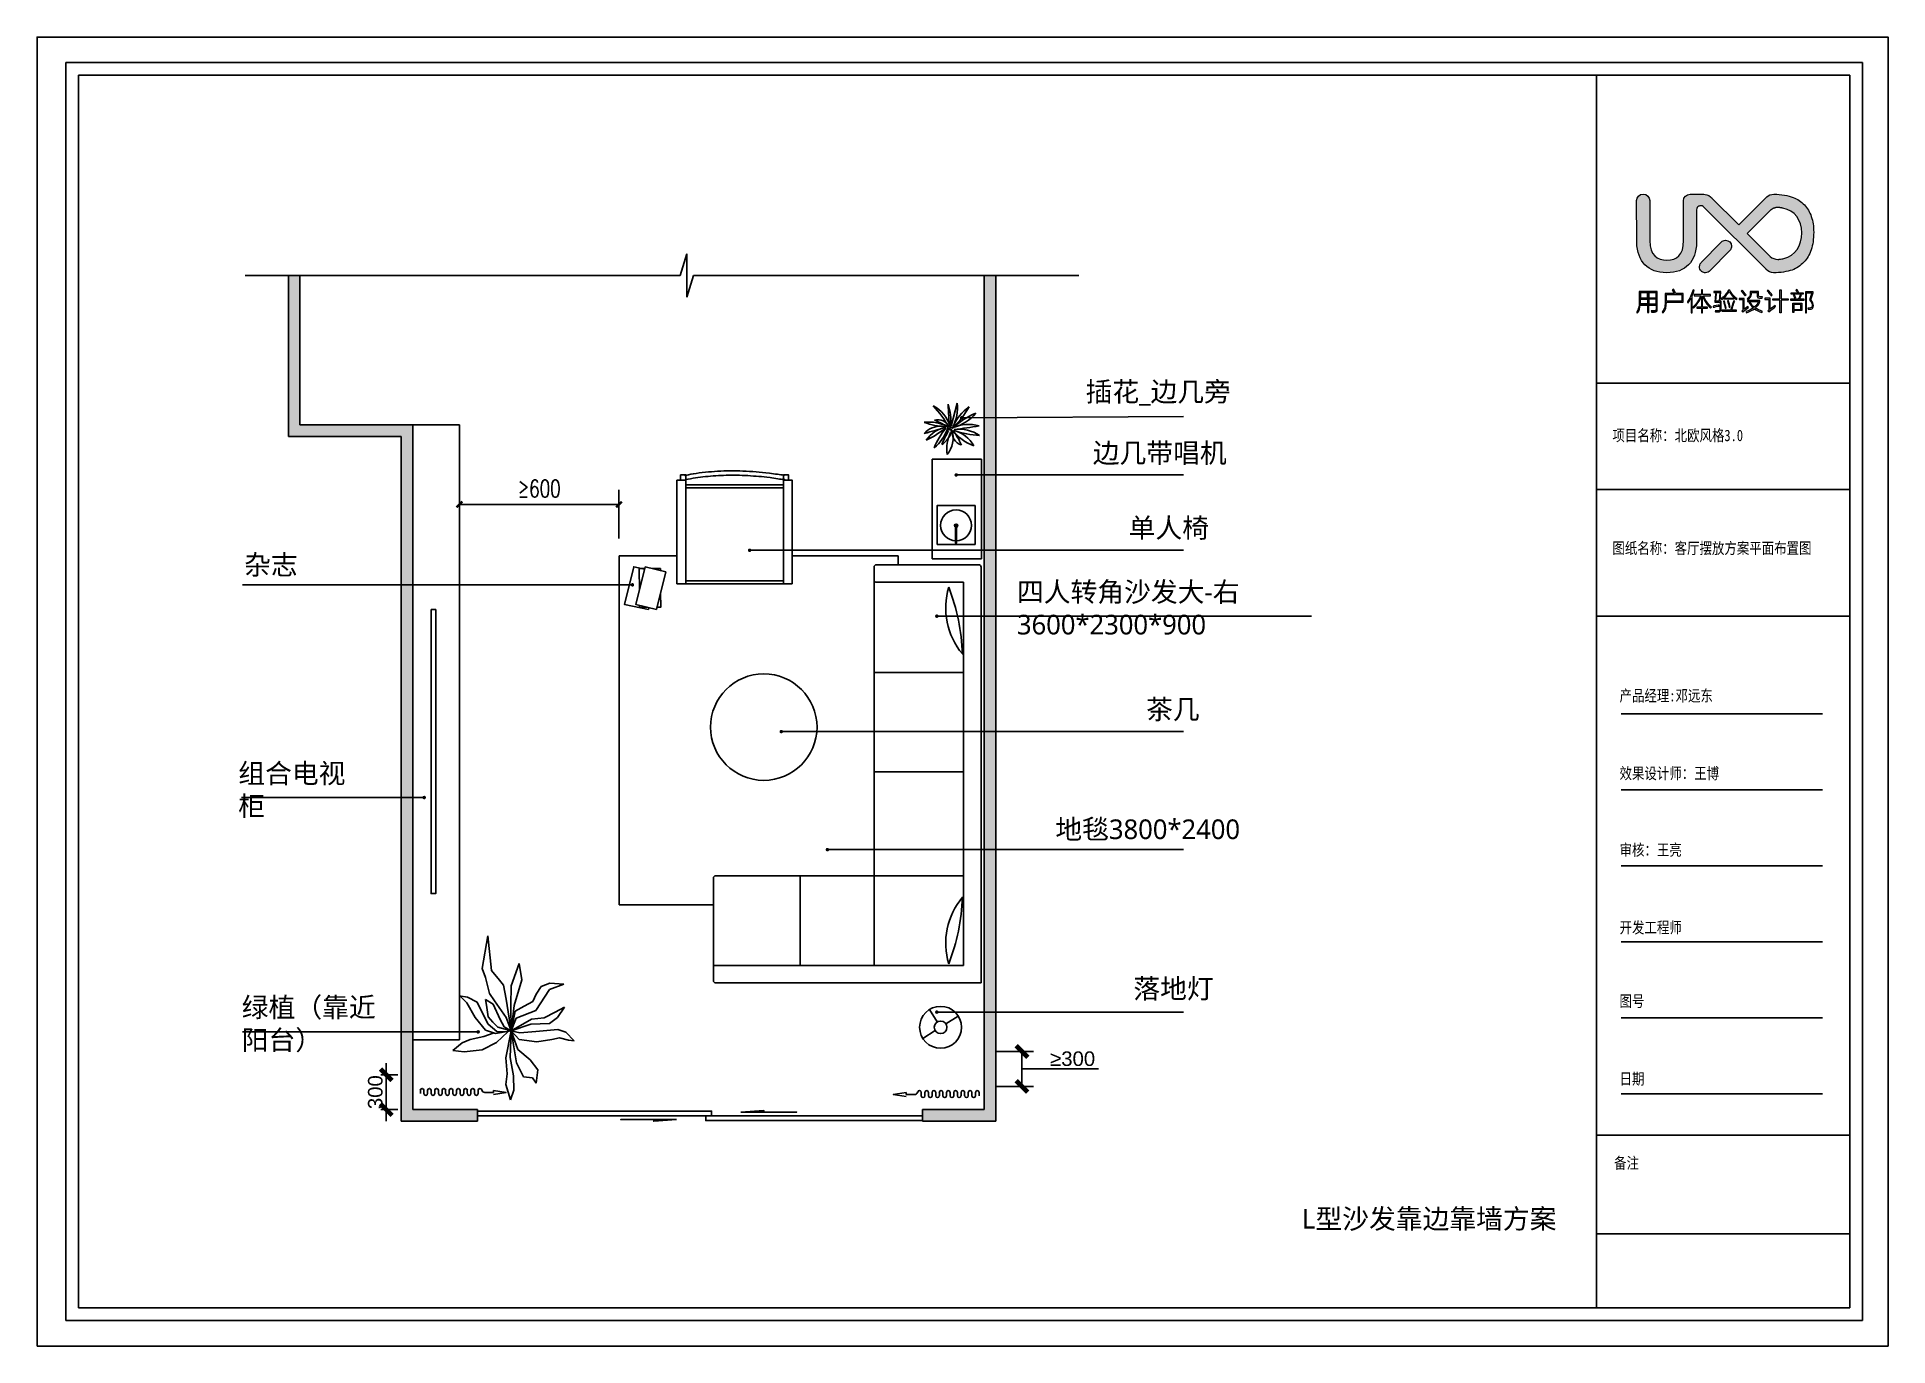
# Model space of a CAD drawing. Extents: x 96704 to 336282, y 34580 to 122302.
# Drawn here: x 170632 to 186540, y 93341 to 104589 of the extents above; entities that cross this region are included whole.
import ezdxf

# ---------------------------------------------------------------- set-up
doc = ezdxf.new("R2010")
doc.units = 0
doc.header["$LTSCALE"] = 1000
doc.header["$MEASUREMENT"] = 0
for name, color, linetype in [('_U+56FE_U+5C42 1', 7, 'Continuous'), ('A-rc 混凝土墙', 255, 'Continuous'), ('A-WINDOW-门窗', 153, 'Continuous'), ('FF-PLANTS', 86, 'Continuous'), ('PM-家具', 146, 'Continuous'), ('PUB_DIM', 3, 'Continuous'), ('PUB_TEXT', 7, 'Continuous'), ('WINDOW', 4, 'Continuous'), ('活动家具', 7, 'Continuous')]:
    doc.layers.add(name, color=color, linetype=linetype)
doc.styles.add('_TCH_DIM', font='SIMPLEX', dxfattribs={"bigfont": 'GBCBIG'})
doc.styles.add('_TCH_DIM_T3', font='SIMPLEX', dxfattribs={"width": 0.705882, "bigfont": 'GBCBIG'})
doc.styles.add('ar', font='arial.ttf')
doc.styles.get("Standard").update_dxf_attribs({"font": 'gbenor.shx', "bigfont": 'gbcbig.shx'})
doc.styles.add('WJ', font='', dxfattribs={"width": 0.8, "height": 135})
doc.styles.get('WJ').set_extended_font_data('FangSong_GB2312')
doc.dimstyles.new('1-50', dxfattribs={"dimscale": 50, "dimtxt": 2.5, "dimasz": 2, "dimexe": 2, "dimexo": 2.5, "dimgap": 0.6, "dimtad": 1, "dimdec": 0, "dimrnd": 0.005, "dimzin": 0, "dimdsep": 46, "dimtxsty": 'ar', "dimblk": 'ARCHTICK', "dimcen": 0.125, "dimclrd": 44, "dimclre": 44, "dimclrt": 50, "dimadec": 0, "dimazin": 0, "dimtfac": 1, "dimtdec": 0, "dimtix": 1, "dimtmove": 1, "dimatfit": 3, "dimldrblk": 'DOT', "dimfxl": 1, "dimtvp": 1, "dimtolj": 1, "dimtzin": 0, "dimarcsym": 0})
doc.dimstyles.new('_TCH_ARCH&&50', dxfattribs={"dimtxt": 148.75, "dimasz": 50, "dimexe": 125, "dimexo": 150, "dimgap": 63.125, "dimtad": 1, "dimdec": 0, "dimzin": 0, "dimdsep": 46, "dimtxsty": '_TCH_DIM_T3', "dimblk": 'ARCHTICK', "dimcen": 0.09, "dimclrt": 7, "dimazin": 2, "dimtfac": 1, "dimtdec": 0, "dimtix": 1, "dimtmove": 2, "dimatfit": 3, "dimfxl": 50, "dimtolj": 1, "dimtzin": 0, "dimarcsym": 0})
doc.dimstyles.new('ISO-25', dxfattribs={"dimtxt": 2.5, "dimasz": 2.5, "dimexe": 1.25, "dimexo": 0.625, "dimtad": 1, "dimtxsty": 'Standard', "dimcen": 2.5, "dimadec": 0, "dimazin": 0, "dimtfac": 1, "dimtmove": 0, "dimatfit": 3, "dimfxl": 1, "dimarcsym": 0})

msp = doc.modelspace()

# ---------------------------------------------------------------- texts
at = {"layer": 'A-WINDOW-门窗', "color": 255, "insert": (179532.7, 95808.8), "char_height": 125, "attachment_point": 5, "style": 'ar'}
msp.add_mtext('\\A1;≥300', dxfattribs=at)
at = {"layer": 'PUB_TEXT', "char_height": 168.794, "attachment_point": 1, "style": '_TCH_DIM'}
for s, insert, width in [('{\\fMicrosoft YaHei|b0|i0|c134|p34;插花_边几旁}', (179644.1, 101625.7, 0), 2249.346), ('{\\fMicrosoft YaHei|b0|i0|c134|p34;边几带唱机}', (179705.5, 101099.3, 0), 1154.937), ('{\\fMicrosoft YaHei|b0|i0|c134|p34;单人椅}', (180014.1, 100455.3, 0), 794.818), ('{\\fMicrosoft YaHei|b0|i0|c134|p34;杂志}', (172412, 100138.1, 0), 596.7), ('{\\fMicrosoft YaHei|b0|i0|c134|p34;四人转角沙发大-右3600*2300*900}', (179054.1, 99905.7, 0), 2722.773), ('{\\fMicrosoft YaHei|b0|i0|c134|p34;茶几}', (180164.1, 98896.7, 0), 794.818), ('{\\fMicrosoft YaHei|b0|i0|c134|p34;组合电视柜}', (172362, 98345.7, 0), 1044.875), ('{\\fMicrosoft YaHei|b0|i0|c134|p34;地毯3800*2400}', (179384.1, 97865.7, 0), 1742.773), ('{\\fMicrosoft YaHei|b0|i0|c134|p34;落地灯}', (180054.1, 96496.4, 0), 794.818), ('{\\fMicrosoft YaHei|b0|i0|c134|p34;绿植（靠近阳台）}', (172392, 96335.7, 0), 1214.875), ('{\\fMicrosoft YaHei|b0|i0|c134|p34;L型沙发靠边靠墙方案}', (181503.9, 94518.1, 0), 2066.569)]:
    msp.add_mtext(s, dxfattribs=dict(at, insert=insert, width=width))

# ---------------------------------------------------------------- blocks, each defined once
blk = doc.blocks.new('block 3')
at = {"layer": '_U+56FE_U+5C42 1'}
h = blk.add_hatch(color=251, dxfattribs=at)
h.dxf.hatch_style = 2
edge = h.paths.add_edge_path()
edge.add_spline(control_points=[(83, -165.97), (83.54, -165.97), (83.64, -165.85), (83.64, -165.39), (83.64, -165.39), (83.64, -164.17), (83.64, -164.17), (83.64, -164.17), (81.39, -164.17), (81.39, -164.17), (81.39, -164.17), (81.39, -166.43), (81.39, -166.43), (81.39, -166.43), (81.02, -166.43), (81.02, -166.43), (81.02, -166.43), (81.02, -164.17), (81.02, -164.17), (81.02, -164.17), (78.75, -164.17), (78.75, -164.17), (78.69, -165.15), (78.46, -165.75), (77.94, -166.61), (77.94, -166.61), (77.58, -166.43), (77.58, -166.43), (78.29, -165.35), (78.4, -164.82), (78.4, -163.1), (78.4, -163.1), (78.4, -159.99), (78.4, -159.99), (78.4, -159.99), (84.02, -159.99), (84.02, -159.99), (84.02, -159.99), (84.02, -165.51), (84.02, -165.51), (84.02, -166.15), (83.82, -166.34), (83.12, -166.34), (83.12, -166.34), (82.23, -166.34), (82.23, -166.34), (82.23, -166.34), (82.17, -165.97), (82.17, -165.97), (82.17, -165.97), (83, -165.97), (83, -165.97)], knot_values=[0, 0, 0, 0, 1, 1, 1, 2, 2, 2, 3, 3, 3, 4, 4, 4, 5, 5, 5, 6, 6, 6, 7, 7, 7, 8, 8, 8, 9, 9, 9, 10, 10, 10, 11, 11, 11, 12, 12, 12, 13, 13, 13, 14, 14, 14, 15, 15, 15, 16, 16, 16, 17, 17, 17, 17], degree=3, periodic=0)
edge = h.paths.add_edge_path()
edge.add_spline(control_points=[(78.78, -163.81), (78.78, -163.81), (81.02, -163.81), (81.02, -163.81), (81.02, -163.81), (81.02, -162.3), (81.02, -162.3), (81.02, -162.3), (78.78, -162.3), (78.78, -162.3), (78.78, -162.3), (78.78, -163.23), (78.78, -163.23), (78.78, -163.43), (78.78, -163.63), (78.78, -163.81)], knot_values=[0, 0, 0, 0, 1, 1, 1, 2, 2, 2, 3, 3, 3, 4, 4, 4, 5, 5, 5, 5], degree=3, periodic=0)
h.paths.add_polyline_path([(78.78, -161.94), (81.02, -161.94), (81.02, -160.36), (78.78, -160.36)])
h.paths.add_polyline_path([(81.39, -160.36), (81.39, -161.94), (83.64, -161.94), (83.64, -160.36)])
h.paths.add_polyline_path([(81.39, -163.81), (83.64, -163.81), (83.64, -162.3), (81.39, -162.3)])
h = blk.add_hatch(color=251, dxfattribs=at)
h.dxf.hatch_style = 2
edge = h.paths.add_edge_path()
edge.add_spline(control_points=[(89.72, -160.53), (89.72, -160.53), (92, -160.53), (92, -160.53), (92, -160.53), (92, -163.29), (92, -163.29), (92, -163.29), (86.89, -163.29), (86.89, -163.29), (86.83, -164.83), (86.58, -165.54), (85.88, -166.56), (85.88, -166.56), (85.51, -166.36), (85.51, -166.36), (86.33, -165.24), (86.52, -164.54), (86.52, -162.49), (86.52, -162.49), (86.52, -160.53), (86.52, -160.53), (86.52, -160.53), (89.26, -160.53), (89.26, -160.53), (89.26, -160.53), (88.66, -159.41), (88.66, -159.41), (88.66, -159.41), (89.06, -159.28), (89.06, -159.28), (89.06, -159.28), (89.72, -160.53), (89.72, -160.53)], knot_values=[0, 0, 0, 0, 1, 1, 1, 2, 2, 2, 3, 3, 3, 4, 4, 4, 5, 5, 5, 6, 6, 6, 7, 7, 7, 8, 8, 8, 9, 9, 9, 10, 10, 10, 11, 11, 11, 11], degree=3, periodic=0)
edge = h.paths.add_edge_path()
edge.add_spline(control_points=[(86.9, -162.92), (86.9, -162.92), (91.62, -162.92), (91.62, -162.92), (91.62, -162.92), (91.62, -160.88), (91.62, -160.88), (91.62, -160.88), (86.9, -160.88), (86.9, -160.88), (86.9, -160.88), (86.9, -162.41), (86.9, -162.41), (86.9, -162.6), (86.9, -162.76), (86.9, -162.92)], knot_values=[0, 0, 0, 0, 1, 1, 1, 2, 2, 2, 3, 3, 3, 4, 4, 4, 5, 5, 5, 5], degree=3, periodic=0)
h = blk.add_hatch(color=251, dxfattribs=at)
h.dxf.hatch_style = 2
edge = h.paths.add_edge_path()
edge.add_spline(control_points=[(94.47, -162.05), (94.18, -162.6), (93.86, -163.11), (93.52, -163.54), (93.52, -163.54), (93.36, -163.13), (93.36, -163.13), (94.04, -162.23), (94.71, -160.85), (95.12, -159.48), (95.12, -159.48), (95.49, -159.54), (95.49, -159.54), (95.31, -160.15), (95.1, -160.75), (94.84, -161.31), (94.84, -161.31), (94.84, -166.53), (94.84, -166.53), (94.84, -166.53), (94.47, -166.53), (94.47, -166.53), (94.47, -166.53), (94.47, -162.05), (94.47, -162.05)], knot_values=[0, 0, 0, 0, 1, 1, 1, 2, 2, 2, 3, 3, 3, 4, 4, 4, 5, 5, 5, 6, 6, 6, 7, 7, 7, 8, 8, 8, 8], degree=3, periodic=0)
edge = h.paths.add_edge_path()
edge.add_spline(control_points=[(97.71, -165.11), (97.71, -165.11), (96.23, -165.11), (96.23, -165.11), (96.23, -165.11), (96.23, -164.76), (96.23, -164.76), (96.23, -164.76), (97.71, -164.76), (97.71, -164.76), (97.71, -164.76), (97.71, -161.48), (97.71, -161.48), (97.2, -162.84), (96.44, -163.98), (95.27, -165.12), (95.27, -165.12), (95.05, -164.79), (95.05, -164.79), (96.19, -163.73), (96.94, -162.61), (97.47, -161.25), (97.47, -161.25), (95.46, -161.25), (95.46, -161.25), (95.46, -161.25), (95.46, -160.88), (95.46, -160.88), (95.46, -160.88), (97.71, -160.88), (97.71, -160.88), (97.71, -160.88), (97.71, -159.41), (97.71, -159.41), (97.71, -159.41), (98.08, -159.41), (98.08, -159.41), (98.08, -159.41), (98.08, -160.88), (98.08, -160.88), (98.08, -160.88), (100.51, -160.88), (100.51, -160.88), (100.51, -160.88), (100.51, -161.25), (100.51, -161.25), (100.51, -161.25), (98.33, -161.25), (98.33, -161.25), (98.85, -162.61), (99.71, -163.83), (100.79, -164.77), (100.79, -164.77), (100.51, -165.11), (100.51, -165.11), (99.43, -164.11), (98.57, -162.78), (98.08, -161.41), (98.08, -161.41), (98.08, -164.76), (98.08, -164.76), (98.08, -164.76), (99.54, -164.76), (99.54, -164.76), (99.54, -164.76), (99.54, -165.11), (99.54, -165.11), (99.54, -165.11), (98.08, -165.11), (98.08, -165.11), (98.08, -165.11), (98.08, -166.58), (98.08, -166.58), (98.08, -166.58), (97.71, -166.58), (97.71, -166.58), (97.71, -166.58), (97.71, -165.11), (97.71, -165.11)], knot_values=[0, 0, 0, 0, 1, 1, 1, 2, 2, 2, 3, 3, 3, 4, 4, 4, 5, 5, 5, 6, 6, 6, 7, 7, 7, 8, 8, 8, 9, 9, 9, 10, 10, 10, 11, 11, 11, 12, 12, 12, 13, 13, 13, 14, 14, 14, 15, 15, 15, 16, 16, 16, 17, 17, 17, 18, 18, 18, 19, 19, 19, 20, 20, 20, 21, 21, 21, 22, 22, 22, 23, 23, 23, 24, 24, 24, 25, 25, 25, 26, 26, 26, 26], degree=3, periodic=0)
h = blk.add_hatch(color=251, dxfattribs=at)
h.dxf.hatch_style = 2
edge = h.paths.add_edge_path()
edge.add_spline(control_points=[(101.34, -164.82), (101.34, -164.82), (101.32, -164.49), (101.32, -164.49), (101.56, -164.45), (103.02, -164.21), (103.22, -164.17), (103.22, -164.17), (103.23, -164.49), (103.23, -164.49), (103.06, -164.52), (101.57, -164.78), (101.34, -164.82)], knot_values=[0, 0, 0, 0, 1, 1, 1, 2, 2, 2, 3, 3, 3, 4, 4, 4, 4], degree=3, periodic=0)
edge = h.paths.add_edge_path()
edge.add_spline(control_points=[(102.68, -165.94), (103.28, -165.94), (103.43, -165.82), (103.44, -165.31), (103.44, -165.31), (103.53, -163.22), (103.53, -163.22), (103.53, -163.22), (101.85, -163.22), (101.85, -163.22), (101.85, -163.22), (102.03, -160.68), (102.03, -160.68), (102.03, -160.68), (102.35, -160.68), (102.35, -160.68), (102.35, -160.68), (102.19, -162.91), (102.19, -162.91), (102.19, -162.91), (103.18, -162.91), (103.18, -162.91), (103.18, -162.91), (103.37, -160.25), (103.37, -160.25), (103.37, -160.25), (101.5, -160.25), (101.5, -160.25), (101.5, -160.25), (101.5, -159.92), (101.5, -159.92), (101.5, -159.92), (103.7, -159.92), (103.7, -159.92), (103.7, -159.92), (103.51, -162.91), (103.51, -162.91), (103.51, -162.91), (103.86, -162.91), (103.86, -162.91), (103.84, -163.5), (103.8, -164.65), (103.76, -165.42), (103.73, -166.08), (103.52, -166.24), (102.77, -166.24), (102.77, -166.24), (102.01, -166.24), (102.01, -166.24), (102.01, -166.24), (101.96, -165.94), (101.96, -165.94), (101.96, -165.94), (102.68, -165.94), (102.68, -165.94)], knot_values=[0, 0, 0, 0, 1, 1, 1, 2, 2, 2, 3, 3, 3, 4, 4, 4, 5, 5, 5, 6, 6, 6, 7, 7, 7, 8, 8, 8, 9, 9, 9, 10, 10, 10, 11, 11, 11, 12, 12, 12, 13, 13, 13, 14, 14, 14, 15, 15, 15, 16, 16, 16, 17, 17, 17, 18, 18, 18, 18], degree=3, periodic=0)
edge = h.paths.add_edge_path()
edge.add_spline(control_points=[(106.27, -159.92), (105.72, -160.86), (105.01, -161.69), (104.02, -162.43), (104.02, -162.43), (103.8, -162.15), (103.8, -162.15), (104.82, -161.39), (105.56, -160.52), (106.05, -159.54), (106.05, -159.54), (106.49, -159.54), (106.49, -159.54), (106.98, -160.56), (107.73, -161.42), (108.73, -162.15), (108.73, -162.15), (108.51, -162.43), (108.51, -162.43), (107.53, -161.7), (106.82, -160.87), (106.27, -159.92)], knot_values=[0, 0, 0, 0, 1, 1, 1, 2, 2, 2, 3, 3, 3, 4, 4, 4, 5, 5, 5, 6, 6, 6, 7, 7, 7, 7], degree=3, periodic=0)
edge = h.paths.add_edge_path()
edge.add_spline(control_points=[(107.05, -165.73), (107.05, -165.73), (108.51, -165.73), (108.51, -165.73), (108.51, -165.73), (108.51, -166.09), (108.51, -166.09), (108.51, -166.09), (104.02, -166.09), (104.02, -166.09), (104.02, -166.09), (104.02, -165.73), (104.02, -165.73), (104.02, -165.73), (106.71, -165.73), (106.71, -165.73), (107.02, -164.91), (107.43, -163.69), (107.68, -162.86), (107.68, -162.86), (107.99, -162.96), (107.99, -162.96), (107.74, -163.72), (107.34, -164.95), (107.05, -165.73)], knot_values=[0, 0, 0, 0, 1, 1, 1, 2, 2, 2, 3, 3, 3, 4, 4, 4, 5, 5, 5, 6, 6, 6, 7, 7, 7, 8, 8, 8, 8], degree=3, periodic=0)
edge = h.paths.add_edge_path()
edge.add_spline(control_points=[(104.48, -162.95), (104.48, -162.95), (104.77, -162.86), (104.77, -162.86), (104.94, -163.41), (105.26, -164.5), (105.4, -165.08), (105.4, -165.08), (105.1, -165.17), (105.1, -165.17), (104.95, -164.58), (104.64, -163.49), (104.48, -162.95)], knot_values=[0, 0, 0, 0, 1, 1, 1, 2, 2, 2, 3, 3, 3, 4, 4, 4, 4], degree=3, periodic=0)
h.paths.add_polyline_path([(104.77, -162.37), (104.77, -162.02), (107.77, -162.02), (107.77, -162.37)])
edge = h.paths.add_edge_path()
edge.add_spline(control_points=[(105.77, -162.86), (105.77, -162.86), (106.08, -162.78), (106.08, -162.78), (106.24, -163.27), (106.51, -164.28), (106.63, -164.82), (106.63, -164.82), (106.33, -164.9), (106.33, -164.9), (106.2, -164.36), (105.94, -163.37), (105.77, -162.86)], knot_values=[0, 0, 0, 0, 1, 1, 1, 2, 2, 2, 3, 3, 3, 4, 4, 4, 4], degree=3, periodic=0)
h = blk.add_hatch(color=251, dxfattribs=at)
h.dxf.hatch_style = 2
edge = h.paths.add_edge_path()
edge.add_spline(control_points=[(110.49, -166.28), (110.49, -166.28), (110.24, -166), (110.24, -166), (110.54, -165.85), (110.54, -165.7), (110.54, -165.54), (110.54, -165.54), (110.54, -162.45), (110.54, -162.45), (110.54, -162.45), (109.34, -162.45), (109.34, -162.45), (109.34, -162.45), (109.34, -162.09), (109.34, -162.09), (109.34, -162.09), (110.92, -162.09), (110.92, -162.09), (110.92, -162.09), (110.92, -165.47), (110.92, -165.47), (110.92, -165.47), (112.07, -164.56), (112.07, -164.56), (112.07, -164.56), (112.23, -164.9), (112.23, -164.9), (112.05, -165.03), (111.18, -165.72), (110.49, -166.28)], knot_values=[0, 0, 0, 0, 1, 1, 1, 2, 2, 2, 3, 3, 3, 4, 4, 4, 5, 5, 5, 6, 6, 6, 7, 7, 7, 8, 8, 8, 9, 9, 9, 10, 10, 10, 10], degree=3, periodic=0)
edge = h.paths.add_edge_path()
edge.add_spline(control_points=[(110.04, -159.82), (110.04, -159.82), (110.34, -159.58), (110.34, -159.58), (110.65, -159.93), (111.26, -160.64), (111.57, -161.03), (111.57, -161.03), (111.24, -161.29), (111.24, -161.29), (110.95, -160.91), (110.35, -160.18), (110.04, -159.82)], knot_values=[0, 0, 0, 0, 1, 1, 1, 2, 2, 2, 3, 3, 3, 4, 4, 4, 4], degree=3, periodic=0)
edge = h.paths.add_edge_path()
edge.add_spline(control_points=[(115.81, -162.73), (115.81, -162.73), (115.81, -163.07), (115.81, -163.07), (115.53, -163.84), (115.07, -164.5), (114.38, -165.07), (114.95, -165.47), (115.68, -165.81), (116.59, -166.12), (116.59, -166.12), (116.43, -166.49), (116.43, -166.49), (115.48, -166.14), (114.71, -165.75), (114.08, -165.3), (113.45, -165.75), (112.65, -166.15), (111.65, -166.52), (111.65, -166.52), (111.44, -166.17), (111.44, -166.17), (112.4, -165.84), (113.17, -165.47), (113.77, -165.06), (113.14, -164.53), (112.69, -163.93), (112.38, -163.22), (112.38, -163.22), (112.63, -163.07), (112.63, -163.07), (112.63, -163.07), (111.93, -163.07), (111.93, -163.07), (111.93, -163.07), (111.93, -162.73), (111.93, -162.73), (111.93, -162.73), (115.81, -162.73), (115.81, -162.73)], knot_values=[0, 0, 0, 0, 1, 1, 1, 2, 2, 2, 3, 3, 3, 4, 4, 4, 5, 5, 5, 6, 6, 6, 7, 7, 7, 8, 8, 8, 9, 9, 9, 10, 10, 10, 11, 11, 11, 12, 12, 12, 13, 13, 13, 13], degree=3, periodic=0)
edge = h.paths.add_edge_path()
edge.add_spline(control_points=[(115.68, -161.98), (115.16, -162), (114.97, -161.86), (114.97, -161.37), (114.97, -161.37), (114.97, -160.29), (114.97, -160.29), (114.97, -160.29), (113.18, -160.29), (113.18, -160.29), (113.18, -160.29), (113.18, -160.83), (113.18, -160.83), (113.18, -161.4), (112.88, -161.95), (112.09, -162.45), (112.09, -162.45), (111.83, -162.18), (111.83, -162.18), (112.59, -161.69), (112.82, -161.27), (112.82, -160.67), (112.82, -160.67), (112.82, -159.95), (112.82, -159.95), (112.82, -159.95), (115.34, -159.95), (115.34, -159.95), (115.34, -159.95), (115.34, -161.21), (115.34, -161.21), (115.34, -161.56), (115.46, -161.63), (115.84, -161.63), (115.84, -161.63), (116.56, -161.63), (116.56, -161.63), (116.56, -161.63), (116.52, -161.98), (116.52, -161.98), (116.52, -161.98), (115.68, -161.98), (115.68, -161.98)], knot_values=[0, 0, 0, 0, 1, 1, 1, 2, 2, 2, 3, 3, 3, 4, 4, 4, 5, 5, 5, 6, 6, 6, 7, 7, 7, 8, 8, 8, 9, 9, 9, 10, 10, 10, 11, 11, 11, 12, 12, 12, 13, 13, 13, 14, 14, 14, 14], degree=3, periodic=0)
edge = h.paths.add_edge_path()
edge.add_spline(control_points=[(114.07, -164.84), (114.73, -164.33), (115.15, -163.74), (115.4, -163.07), (115.4, -163.07), (112.72, -163.07), (112.72, -163.07), (113.03, -163.77), (113.46, -164.35), (114.07, -164.84)], knot_values=[0, 0, 0, 0, 1, 1, 1, 2, 2, 2, 3, 3, 3, 3], degree=3, periodic=0)
h = blk.add_hatch(color=251, dxfattribs=at)
h.dxf.hatch_style = 2
edge = h.paths.add_edge_path()
edge.add_spline(control_points=[(118.53, -166.25), (118.53, -166.25), (118.29, -165.98), (118.29, -165.98), (118.6, -165.82), (118.6, -165.68), (118.6, -165.51), (118.6, -165.51), (118.6, -162.4), (118.6, -162.4), (118.6, -162.4), (117.32, -162.4), (117.32, -162.4), (117.32, -162.4), (117.32, -162.02), (117.32, -162.02), (117.32, -162.02), (118.98, -162.02), (118.98, -162.02), (118.98, -162.02), (118.98, -165.45), (118.98, -165.45), (118.98, -165.45), (120.54, -164.27), (120.54, -164.27), (120.54, -164.27), (120.67, -164.64), (120.67, -164.64), (120.42, -164.82), (119.3, -165.62), (118.53, -166.25)], knot_values=[0, 0, 0, 0, 1, 1, 1, 2, 2, 2, 3, 3, 3, 4, 4, 4, 5, 5, 5, 6, 6, 6, 7, 7, 7, 8, 8, 8, 9, 9, 9, 10, 10, 10, 10], degree=3, periodic=0)
edge = h.paths.add_edge_path()
edge.add_spline(control_points=[(118.07, -159.74), (118.07, -159.74), (118.37, -159.51), (118.37, -159.51), (118.7, -159.89), (119.34, -160.69), (119.64, -161.07), (119.64, -161.07), (119.32, -161.31), (119.32, -161.31), (119.03, -160.95), (118.4, -160.13), (118.07, -159.74)], knot_values=[0, 0, 0, 0, 1, 1, 1, 2, 2, 2, 3, 3, 3, 4, 4, 4, 4], degree=3, periodic=0)
h.paths.add_polyline_path([(122.02, -162.59), (119.84, -162.59), (119.84, -162.21), (122.02, -162.21), (122.02, -159.41), (122.4, -159.41), (122.4, -162.21), (124.6, -162.21), (124.6, -162.59), (122.4, -162.59), (122.4, -166.56), (122.02, -166.56)])
h = blk.add_hatch(color=251, dxfattribs=at)
h.dxf.hatch_style = 2
edge = h.paths.add_edge_path()
edge.add_spline(control_points=[(128.06, -162.32), (128.06, -162.32), (129.46, -162.32), (129.46, -162.32), (129.46, -162.32), (129.46, -162.68), (129.46, -162.68), (129.46, -162.68), (125.29, -162.68), (125.29, -162.68), (125.29, -162.68), (125.29, -162.32), (125.29, -162.32), (125.29, -162.32), (127.68, -162.32), (127.68, -162.32), (127.91, -161.9), (128.15, -161.39), (128.32, -160.98), (128.32, -160.98), (128.64, -161.09), (128.64, -161.09), (128.48, -161.48), (128.27, -161.92), (128.06, -162.32)], knot_values=[0, 0, 0, 0, 1, 1, 1, 2, 2, 2, 3, 3, 3, 4, 4, 4, 5, 5, 5, 6, 6, 6, 7, 7, 7, 8, 8, 8, 8], degree=3, periodic=0)
h.paths.add_polyline_path([(125.52, -160.75), (125.52, -160.41), (129.25, -160.41), (129.25, -160.75)])
h.paths.add_polyline_path([(125.97, -163.6), (128.8, -163.6), (128.8, -165.84), (126.32, -165.84), (126.32, -166.43), (125.97, -166.43)])
edge = h.paths.add_edge_path()
edge.add_spline(control_points=[(126.13, -161.12), (126.13, -161.12), (126.44, -160.98), (126.44, -160.98), (126.63, -161.31), (126.8, -161.66), (126.98, -162.04), (126.98, -162.04), (126.65, -162.17), (126.65, -162.17), (126.49, -161.8), (126.33, -161.46), (126.13, -161.12)], knot_values=[0, 0, 0, 0, 1, 1, 1, 2, 2, 2, 3, 3, 3, 4, 4, 4, 4], degree=3, periodic=0)
h.paths.add_polyline_path([(126.32, -165.49), (128.44, -165.49), (128.44, -163.94), (126.32, -163.94)])
edge = h.paths.add_edge_path()
edge.add_spline(control_points=[(126.92, -159.48), (126.92, -159.48), (127.27, -159.32), (127.27, -159.32), (127.46, -159.63), (127.62, -159.9), (127.78, -160.24), (127.78, -160.24), (127.42, -160.4), (127.42, -160.4), (127.28, -160.08), (127.12, -159.8), (126.92, -159.48)], knot_values=[0, 0, 0, 0, 1, 1, 1, 2, 2, 2, 3, 3, 3, 4, 4, 4, 4], degree=3, periodic=0)
edge = h.paths.add_edge_path()
edge.add_spline(control_points=[(129.91, -160.01), (129.91, -160.01), (132.25, -160.01), (132.25, -160.01), (132.25, -160.01), (132.25, -160.37), (132.25, -160.37), (132.25, -160.37), (131.58, -162.5), (131.58, -162.5), (132.15, -163.22), (132.36, -163.71), (132.36, -164.3), (132.36, -165.13), (132.03, -165.46), (131.17, -165.46), (131.17, -165.46), (130.71, -165.46), (130.71, -165.46), (130.71, -165.46), (130.63, -165.11), (130.63, -165.11), (130.63, -165.11), (131.06, -165.11), (131.06, -165.11), (131.74, -165.11), (131.99, -164.88), (131.99, -164.25), (131.99, -163.73), (131.77, -163.23), (131.21, -162.57), (131.21, -162.57), (131.86, -160.37), (131.86, -160.37), (131.86, -160.37), (130.28, -160.37), (130.28, -160.37), (130.28, -160.37), (130.28, -166.59), (130.28, -166.59), (130.28, -166.59), (129.91, -166.59), (129.91, -166.59), (129.91, -166.59), (129.91, -160.01), (129.91, -160.01)], knot_values=[0, 0, 0, 0, 1, 1, 1, 2, 2, 2, 3, 3, 3, 4, 4, 4, 5, 5, 5, 6, 6, 6, 7, 7, 7, 8, 8, 8, 9, 9, 9, 10, 10, 10, 11, 11, 11, 12, 12, 12, 13, 13, 13, 14, 14, 14, 15, 15, 15, 15], degree=3, periodic=0)
at = {"layer": '_U+56FE_U+5C42 1', "lineweight": 0}
for points in [[(78.78, -161.94), (81.02, -161.94), (81.02, -160.36), (78.78, -160.36), (78.78, -161.94)], [(81.39, -160.36), (81.39, -161.94), (83.64, -161.94), (83.64, -160.36), (81.39, -160.36)], [(122.02, -162.59), (119.84, -162.59), (119.84, -162.21), (122.02, -162.21), (122.02, -159.41), (122.4, -159.41), (122.4, -162.21), (124.6, -162.21), (124.6, -162.59), (122.4, -162.59), (122.4, -166.56), (122.02, -166.56), (122.02, -162.59)], [(125.52, -160.75), (125.52, -160.41), (129.25, -160.41), (129.25, -160.75), (125.52, -160.75)], [(81.39, -163.81), (83.64, -163.81), (83.64, -162.3), (81.39, -162.3), (81.39, -163.81)], [(104.77, -162.37), (104.77, -162.02), (107.77, -162.02), (107.77, -162.37), (104.77, -162.37)], [(125.97, -163.6), (128.8, -163.6), (128.8, -165.84), (126.32, -165.84), (126.32, -166.43), (125.97, -166.43), (125.97, -163.6)], [(126.32, -165.49), (128.44, -165.49), (128.44, -163.94), (126.32, -163.94), (126.32, -165.49)]]:
    blk.add_lwpolyline(points, dxfattribs=at)
for points, knots in [([(83, -165.97), (83.54, -165.97), (83.64, -165.85), (83.64, -165.39), (83.64, -165.39), (83.64, -164.17), (83.64, -164.17), (83.64, -164.17), (81.39, -164.17), (81.39, -164.17), (81.39, -164.17), (81.39, -166.43), (81.39, -166.43), (81.39, -166.43), (81.02, -166.43), (81.02, -166.43), (81.02, -166.43), (81.02, -164.17), (81.02, -164.17), (81.02, -164.17), (78.75, -164.17), (78.75, -164.17), (78.69, -165.15), (78.46, -165.75), (77.94, -166.61), (77.94, -166.61), (77.58, -166.43), (77.58, -166.43), (78.29, -165.35), (78.4, -164.82), (78.4, -163.1), (78.4, -163.1), (78.4, -159.99), (78.4, -159.99), (78.4, -159.99), (84.02, -159.99), (84.02, -159.99), (84.02, -159.99), (84.02, -165.51), (84.02, -165.51), (84.02, -166.15), (83.82, -166.34), (83.12, -166.34), (83.12, -166.34), (82.23, -166.34), (82.23, -166.34), (82.23, -166.34), (82.17, -165.97), (82.17, -165.97), (82.17, -165.97), (83, -165.97), (83, -165.97)], [0, 0, 0, 0, 1, 1, 1, 2, 2, 2, 3, 3, 3, 4, 4, 4, 5, 5, 5, 6, 6, 6, 7, 7, 7, 8, 8, 8, 9, 9, 9, 10, 10, 10, 11, 11, 11, 12, 12, 12, 13, 13, 13, 14, 14, 14, 15, 15, 15, 16, 16, 16, 17, 17, 17, 17]), ([(89.72, -160.53), (89.72, -160.53), (92, -160.53), (92, -160.53), (92, -160.53), (92, -163.29), (92, -163.29), (92, -163.29), (86.89, -163.29), (86.89, -163.29), (86.83, -164.83), (86.58, -165.54), (85.88, -166.56), (85.88, -166.56), (85.51, -166.36), (85.51, -166.36), (86.33, -165.24), (86.52, -164.54), (86.52, -162.49), (86.52, -162.49), (86.52, -160.53), (86.52, -160.53), (86.52, -160.53), (89.26, -160.53), (89.26, -160.53), (89.26, -160.53), (88.66, -159.41), (88.66, -159.41), (88.66, -159.41), (89.06, -159.28), (89.06, -159.28), (89.06, -159.28), (89.72, -160.53), (89.72, -160.53)], [0, 0, 0, 0, 1, 1, 1, 2, 2, 2, 3, 3, 3, 4, 4, 4, 5, 5, 5, 6, 6, 6, 7, 7, 7, 8, 8, 8, 9, 9, 9, 10, 10, 10, 11, 11, 11, 11]), ([(94.47, -162.05), (94.18, -162.6), (93.86, -163.11), (93.52, -163.54), (93.52, -163.54), (93.36, -163.13), (93.36, -163.13), (94.04, -162.23), (94.71, -160.85), (95.12, -159.48), (95.12, -159.48), (95.49, -159.54), (95.49, -159.54), (95.31, -160.15), (95.1, -160.75), (94.84, -161.31), (94.84, -161.31), (94.84, -166.53), (94.84, -166.53), (94.84, -166.53), (94.47, -166.53), (94.47, -166.53), (94.47, -166.53), (94.47, -162.05), (94.47, -162.05)], [0, 0, 0, 0, 1, 1, 1, 2, 2, 2, 3, 3, 3, 4, 4, 4, 5, 5, 5, 6, 6, 6, 7, 7, 7, 8, 8, 8, 8]), ([(97.71, -165.11), (97.71, -165.11), (96.23, -165.11), (96.23, -165.11), (96.23, -165.11), (96.23, -164.76), (96.23, -164.76), (96.23, -164.76), (97.71, -164.76), (97.71, -164.76), (97.71, -164.76), (97.71, -161.48), (97.71, -161.48), (97.2, -162.84), (96.44, -163.98), (95.27, -165.12), (95.27, -165.12), (95.05, -164.79), (95.05, -164.79), (96.19, -163.73), (96.94, -162.61), (97.47, -161.25), (97.47, -161.25), (95.46, -161.25), (95.46, -161.25), (95.46, -161.25), (95.46, -160.88), (95.46, -160.88), (95.46, -160.88), (97.71, -160.88), (97.71, -160.88), (97.71, -160.88), (97.71, -159.41), (97.71, -159.41), (97.71, -159.41), (98.08, -159.41), (98.08, -159.41), (98.08, -159.41), (98.08, -160.88), (98.08, -160.88), (98.08, -160.88), (100.51, -160.88), (100.51, -160.88), (100.51, -160.88), (100.51, -161.25), (100.51, -161.25), (100.51, -161.25), (98.33, -161.25), (98.33, -161.25), (98.85, -162.61), (99.71, -163.83), (100.79, -164.77), (100.79, -164.77), (100.51, -165.11), (100.51, -165.11), (99.43, -164.11), (98.57, -162.78), (98.08, -161.41), (98.08, -161.41), (98.08, -164.76), (98.08, -164.76), (98.08, -164.76), (99.54, -164.76), (99.54, -164.76), (99.54, -164.76), (99.54, -165.11), (99.54, -165.11), (99.54, -165.11), (98.08, -165.11), (98.08, -165.11), (98.08, -165.11), (98.08, -166.58), (98.08, -166.58), (98.08, -166.58), (97.71, -166.58), (97.71, -166.58), (97.71, -166.58), (97.71, -165.11), (97.71, -165.11)], [0, 0, 0, 0, 1, 1, 1, 2, 2, 2, 3, 3, 3, 4, 4, 4, 5, 5, 5, 6, 6, 6, 7, 7, 7, 8, 8, 8, 9, 9, 9, 10, 10, 10, 11, 11, 11, 12, 12, 12, 13, 13, 13, 14, 14, 14, 15, 15, 15, 16, 16, 16, 17, 17, 17, 18, 18, 18, 19, 19, 19, 20, 20, 20, 21, 21, 21, 22, 22, 22, 23, 23, 23, 24, 24, 24, 25, 25, 25, 26, 26, 26, 26]), ([(102.68, -165.94), (103.28, -165.94), (103.43, -165.82), (103.44, -165.31), (103.44, -165.31), (103.53, -163.22), (103.53, -163.22), (103.53, -163.22), (101.85, -163.22), (101.85, -163.22), (101.85, -163.22), (102.03, -160.68), (102.03, -160.68), (102.03, -160.68), (102.35, -160.68), (102.35, -160.68), (102.35, -160.68), (102.19, -162.91), (102.19, -162.91), (102.19, -162.91), (103.18, -162.91), (103.18, -162.91), (103.18, -162.91), (103.37, -160.25), (103.37, -160.25), (103.37, -160.25), (101.5, -160.25), (101.5, -160.25), (101.5, -160.25), (101.5, -159.92), (101.5, -159.92), (101.5, -159.92), (103.7, -159.92), (103.7, -159.92), (103.7, -159.92), (103.51, -162.91), (103.51, -162.91), (103.51, -162.91), (103.86, -162.91), (103.86, -162.91), (103.84, -163.5), (103.8, -164.65), (103.76, -165.42), (103.73, -166.08), (103.52, -166.24), (102.77, -166.24), (102.77, -166.24), (102.01, -166.24), (102.01, -166.24), (102.01, -166.24), (101.96, -165.94), (101.96, -165.94), (101.96, -165.94), (102.68, -165.94), (102.68, -165.94)], [0, 0, 0, 0, 1, 1, 1, 2, 2, 2, 3, 3, 3, 4, 4, 4, 5, 5, 5, 6, 6, 6, 7, 7, 7, 8, 8, 8, 9, 9, 9, 10, 10, 10, 11, 11, 11, 12, 12, 12, 13, 13, 13, 14, 14, 14, 15, 15, 15, 16, 16, 16, 17, 17, 17, 18, 18, 18, 18]), ([(106.27, -159.92), (105.72, -160.86), (105.01, -161.69), (104.02, -162.43), (104.02, -162.43), (103.8, -162.15), (103.8, -162.15), (104.82, -161.39), (105.56, -160.52), (106.05, -159.54), (106.05, -159.54), (106.49, -159.54), (106.49, -159.54), (106.98, -160.56), (107.73, -161.42), (108.73, -162.15), (108.73, -162.15), (108.51, -162.43), (108.51, -162.43), (107.53, -161.7), (106.82, -160.87), (106.27, -159.92)], [0, 0, 0, 0, 1, 1, 1, 2, 2, 2, 3, 3, 3, 4, 4, 4, 5, 5, 5, 6, 6, 6, 7, 7, 7, 7]), ([(110.04, -159.82), (110.04, -159.82), (110.34, -159.58), (110.34, -159.58), (110.65, -159.93), (111.26, -160.64), (111.57, -161.03), (111.57, -161.03), (111.24, -161.29), (111.24, -161.29), (110.95, -160.91), (110.35, -160.18), (110.04, -159.82)], [0, 0, 0, 0, 1, 1, 1, 2, 2, 2, 3, 3, 3, 4, 4, 4, 4]), ([(115.68, -161.98), (115.16, -162), (114.97, -161.86), (114.97, -161.37), (114.97, -161.37), (114.97, -160.29), (114.97, -160.29), (114.97, -160.29), (113.18, -160.29), (113.18, -160.29), (113.18, -160.29), (113.18, -160.83), (113.18, -160.83), (113.18, -161.4), (112.88, -161.95), (112.09, -162.45), (112.09, -162.45), (111.83, -162.18), (111.83, -162.18), (112.59, -161.69), (112.82, -161.27), (112.82, -160.67), (112.82, -160.67), (112.82, -159.95), (112.82, -159.95), (112.82, -159.95), (115.34, -159.95), (115.34, -159.95), (115.34, -159.95), (115.34, -161.21), (115.34, -161.21), (115.34, -161.56), (115.46, -161.63), (115.84, -161.63), (115.84, -161.63), (116.56, -161.63), (116.56, -161.63), (116.56, -161.63), (116.52, -161.98), (116.52, -161.98), (116.52, -161.98), (115.68, -161.98), (115.68, -161.98)], [0, 0, 0, 0, 1, 1, 1, 2, 2, 2, 3, 3, 3, 4, 4, 4, 5, 5, 5, 6, 6, 6, 7, 7, 7, 8, 8, 8, 9, 9, 9, 10, 10, 10, 11, 11, 11, 12, 12, 12, 13, 13, 13, 14, 14, 14, 14]), ([(118.07, -159.74), (118.07, -159.74), (118.37, -159.51), (118.37, -159.51), (118.7, -159.89), (119.34, -160.69), (119.64, -161.07), (119.64, -161.07), (119.32, -161.31), (119.32, -161.31), (119.03, -160.95), (118.4, -160.13), (118.07, -159.74)], [0, 0, 0, 0, 1, 1, 1, 2, 2, 2, 3, 3, 3, 4, 4, 4, 4]), ([(126.92, -159.48), (126.92, -159.48), (127.27, -159.32), (127.27, -159.32), (127.46, -159.63), (127.62, -159.9), (127.78, -160.24), (127.78, -160.24), (127.42, -160.4), (127.42, -160.4), (127.28, -160.08), (127.12, -159.8), (126.92, -159.48)], [0, 0, 0, 0, 1, 1, 1, 2, 2, 2, 3, 3, 3, 4, 4, 4, 4]), ([(129.91, -160.01), (129.91, -160.01), (132.25, -160.01), (132.25, -160.01), (132.25, -160.01), (132.25, -160.37), (132.25, -160.37), (132.25, -160.37), (131.58, -162.5), (131.58, -162.5), (132.15, -163.22), (132.36, -163.71), (132.36, -164.3), (132.36, -165.13), (132.03, -165.46), (131.17, -165.46), (131.17, -165.46), (130.71, -165.46), (130.71, -165.46), (130.71, -165.46), (130.63, -165.11), (130.63, -165.11), (130.63, -165.11), (131.06, -165.11), (131.06, -165.11), (131.74, -165.11), (131.99, -164.88), (131.99, -164.25), (131.99, -163.73), (131.77, -163.23), (131.21, -162.57), (131.21, -162.57), (131.86, -160.37), (131.86, -160.37), (131.86, -160.37), (130.28, -160.37), (130.28, -160.37), (130.28, -160.37), (130.28, -166.59), (130.28, -166.59), (130.28, -166.59), (129.91, -166.59), (129.91, -166.59), (129.91, -166.59), (129.91, -160.01), (129.91, -160.01)], [0, 0, 0, 0, 1, 1, 1, 2, 2, 2, 3, 3, 3, 4, 4, 4, 5, 5, 5, 6, 6, 6, 7, 7, 7, 8, 8, 8, 9, 9, 9, 10, 10, 10, 11, 11, 11, 12, 12, 12, 13, 13, 13, 14, 14, 14, 15, 15, 15, 15]), ([(78.78, -163.81), (78.78, -163.81), (81.02, -163.81), (81.02, -163.81), (81.02, -163.81), (81.02, -162.3), (81.02, -162.3), (81.02, -162.3), (78.78, -162.3), (78.78, -162.3), (78.78, -162.3), (78.78, -163.23), (78.78, -163.23), (78.78, -163.43), (78.78, -163.63), (78.78, -163.81)], [0, 0, 0, 0, 1, 1, 1, 2, 2, 2, 3, 3, 3, 4, 4, 4, 5, 5, 5, 5]), ([(86.9, -162.92), (86.9, -162.92), (91.62, -162.92), (91.62, -162.92), (91.62, -162.92), (91.62, -160.88), (91.62, -160.88), (91.62, -160.88), (86.9, -160.88), (86.9, -160.88), (86.9, -160.88), (86.9, -162.41), (86.9, -162.41), (86.9, -162.6), (86.9, -162.76), (86.9, -162.92)], [0, 0, 0, 0, 1, 1, 1, 2, 2, 2, 3, 3, 3, 4, 4, 4, 5, 5, 5, 5]), ([(101.34, -164.82), (101.34, -164.82), (101.32, -164.49), (101.32, -164.49), (101.56, -164.45), (103.02, -164.21), (103.22, -164.17), (103.22, -164.17), (103.23, -164.49), (103.23, -164.49), (103.06, -164.52), (101.57, -164.78), (101.34, -164.82)], [0, 0, 0, 0, 1, 1, 1, 2, 2, 2, 3, 3, 3, 4, 4, 4, 4]), ([(107.05, -165.73), (107.05, -165.73), (108.51, -165.73), (108.51, -165.73), (108.51, -165.73), (108.51, -166.09), (108.51, -166.09), (108.51, -166.09), (104.02, -166.09), (104.02, -166.09), (104.02, -166.09), (104.02, -165.73), (104.02, -165.73), (104.02, -165.73), (106.71, -165.73), (106.71, -165.73), (107.02, -164.91), (107.43, -163.69), (107.68, -162.86), (107.68, -162.86), (107.99, -162.96), (107.99, -162.96), (107.74, -163.72), (107.34, -164.95), (107.05, -165.73)], [0, 0, 0, 0, 1, 1, 1, 2, 2, 2, 3, 3, 3, 4, 4, 4, 5, 5, 5, 6, 6, 6, 7, 7, 7, 8, 8, 8, 8]), ([(104.48, -162.95), (104.48, -162.95), (104.77, -162.86), (104.77, -162.86), (104.94, -163.41), (105.26, -164.5), (105.4, -165.08), (105.4, -165.08), (105.1, -165.17), (105.1, -165.17), (104.95, -164.58), (104.64, -163.49), (104.48, -162.95)], [0, 0, 0, 0, 1, 1, 1, 2, 2, 2, 3, 3, 3, 4, 4, 4, 4]), ([(105.77, -162.86), (105.77, -162.86), (106.08, -162.78), (106.08, -162.78), (106.24, -163.27), (106.51, -164.28), (106.63, -164.82), (106.63, -164.82), (106.33, -164.9), (106.33, -164.9), (106.2, -164.36), (105.94, -163.37), (105.77, -162.86)], [0, 0, 0, 0, 1, 1, 1, 2, 2, 2, 3, 3, 3, 4, 4, 4, 4]), ([(110.49, -166.28), (110.49, -166.28), (110.24, -166), (110.24, -166), (110.54, -165.85), (110.54, -165.7), (110.54, -165.54), (110.54, -165.54), (110.54, -162.45), (110.54, -162.45), (110.54, -162.45), (109.34, -162.45), (109.34, -162.45), (109.34, -162.45), (109.34, -162.09), (109.34, -162.09), (109.34, -162.09), (110.92, -162.09), (110.92, -162.09), (110.92, -162.09), (110.92, -165.47), (110.92, -165.47), (110.92, -165.47), (112.07, -164.56), (112.07, -164.56), (112.07, -164.56), (112.23, -164.9), (112.23, -164.9), (112.05, -165.03), (111.18, -165.72), (110.49, -166.28)], [0, 0, 0, 0, 1, 1, 1, 2, 2, 2, 3, 3, 3, 4, 4, 4, 5, 5, 5, 6, 6, 6, 7, 7, 7, 8, 8, 8, 9, 9, 9, 10, 10, 10, 10]), ([(115.81, -162.73), (115.81, -162.73), (115.81, -163.07), (115.81, -163.07), (115.53, -163.84), (115.07, -164.5), (114.38, -165.07), (114.95, -165.47), (115.68, -165.81), (116.59, -166.12), (116.59, -166.12), (116.43, -166.49), (116.43, -166.49), (115.48, -166.14), (114.71, -165.75), (114.08, -165.3), (113.45, -165.75), (112.65, -166.15), (111.65, -166.52), (111.65, -166.52), (111.44, -166.17), (111.44, -166.17), (112.4, -165.84), (113.17, -165.47), (113.77, -165.06), (113.14, -164.53), (112.69, -163.93), (112.38, -163.22), (112.38, -163.22), (112.63, -163.07), (112.63, -163.07), (112.63, -163.07), (111.93, -163.07), (111.93, -163.07), (111.93, -163.07), (111.93, -162.73), (111.93, -162.73), (111.93, -162.73), (115.81, -162.73), (115.81, -162.73)], [0, 0, 0, 0, 1, 1, 1, 2, 2, 2, 3, 3, 3, 4, 4, 4, 5, 5, 5, 6, 6, 6, 7, 7, 7, 8, 8, 8, 9, 9, 9, 10, 10, 10, 11, 11, 11, 12, 12, 12, 13, 13, 13, 13]), ([(114.07, -164.84), (114.73, -164.33), (115.15, -163.74), (115.4, -163.07), (115.4, -163.07), (112.72, -163.07), (112.72, -163.07), (113.03, -163.77), (113.46, -164.35), (114.07, -164.84)], [0, 0, 0, 0, 1, 1, 1, 2, 2, 2, 3, 3, 3, 3]), ([(118.53, -166.25), (118.53, -166.25), (118.29, -165.98), (118.29, -165.98), (118.6, -165.82), (118.6, -165.68), (118.6, -165.51), (118.6, -165.51), (118.6, -162.4), (118.6, -162.4), (118.6, -162.4), (117.32, -162.4), (117.32, -162.4), (117.32, -162.4), (117.32, -162.02), (117.32, -162.02), (117.32, -162.02), (118.98, -162.02), (118.98, -162.02), (118.98, -162.02), (118.98, -165.45), (118.98, -165.45), (118.98, -165.45), (120.54, -164.27), (120.54, -164.27), (120.54, -164.27), (120.67, -164.64), (120.67, -164.64), (120.42, -164.82), (119.3, -165.62), (118.53, -166.25)], [0, 0, 0, 0, 1, 1, 1, 2, 2, 2, 3, 3, 3, 4, 4, 4, 5, 5, 5, 6, 6, 6, 7, 7, 7, 8, 8, 8, 9, 9, 9, 10, 10, 10, 10]), ([(128.06, -162.32), (128.06, -162.32), (129.46, -162.32), (129.46, -162.32), (129.46, -162.32), (129.46, -162.68), (129.46, -162.68), (129.46, -162.68), (125.29, -162.68), (125.29, -162.68), (125.29, -162.68), (125.29, -162.32), (125.29, -162.32), (125.29, -162.32), (127.68, -162.32), (127.68, -162.32), (127.91, -161.9), (128.15, -161.39), (128.32, -160.98), (128.32, -160.98), (128.64, -161.09), (128.64, -161.09), (128.48, -161.48), (128.27, -161.92), (128.06, -162.32)], [0, 0, 0, 0, 1, 1, 1, 2, 2, 2, 3, 3, 3, 4, 4, 4, 5, 5, 5, 6, 6, 6, 7, 7, 7, 8, 8, 8, 8]), ([(126.13, -161.12), (126.13, -161.12), (126.44, -160.98), (126.44, -160.98), (126.63, -161.31), (126.8, -161.66), (126.98, -162.04), (126.98, -162.04), (126.65, -162.17), (126.65, -162.17), (126.49, -161.8), (126.33, -161.46), (126.13, -161.12)], [0, 0, 0, 0, 1, 1, 1, 2, 2, 2, 3, 3, 3, 4, 4, 4, 4])]:
    blk.add_open_spline(points, degree=3, knots=knots, dxfattribs=at)
blk = doc.blocks.new('图框2')
at = {"layer": '_U+56FE_U+5C42 1'}
h = blk.add_hatch(color=256, dxfattribs=at)
h.dxf.hatch_style = 2
edge = h.paths.add_edge_path()
edge.add_spline(control_points=[(24322, 15641), (24301, 15704), (24269, 15758), (24227, 15802), (24185, 15847), (24134, 15881), (24072, 15905), (24011, 15928), (23903, 15948), (23814, 15949), (23814, 15949), (23813, 15949), (23813, 15949), (23812, 15949), (23812, 15949), (23812, 15949), (23811, 15949), (23809, 15949), (23808, 15949), (23808, 15949), (23808, 15949), (23808, 15949), (23771, 15948), (23737, 15934), (23711, 15911), (23710, 15910), (23710, 15910), (23709, 15909), (23709, 15909), (23705, 15905), (23705, 15905), (23705, 15905), (23705, 15905), (23704, 15904), (23704, 15904), (23326, 15526), (23326, 15526), (23326, 15526), (22953, 15899), (22953, 15899), (22951, 15900), (22950, 15902), (22948, 15903), (22945, 15906), (22942, 15909), (22940, 15911), (22907, 15940), (22869, 15947), (22846, 15949), (22846, 15949), (22844, 15949), (22844, 15949), (22843, 15949), (22843, 15949), (22843, 15949), (22843, 15949), (22840, 15949), (22840, 15949), (22837, 15949), (22835, 15949), (22835, 15949), (22835, 15949), (22835, 15949), (22835, 15949), (22835, 15949), (22659, 15949), (22659, 15949), (22659, 15949), (22659, 15949), (22659, 15949), (22659, 15949), (22658, 15949), (22658, 15949), (22608, 15949), (22568, 15908), (22568, 15858), (22568, 15858), (22568, 15858), (22568, 15858), (22567, 15855), (22567, 15852), (22567, 15849), (22567, 15849), (22570, 15311), (22570, 15311), (22568, 15112), (22478, 15044), (22342, 15043), (22207, 15046), (22106, 15108), (22106, 15311), (22106, 15311), (22106, 15333), (22106, 15333), (22106, 15333), (22106, 15859), (22106, 15859), (22106, 15859), (22106, 15860), (22106, 15861), (22104, 15910), (22065, 15949), (22015, 15949), (21966, 15949), (21926, 15910), (21925, 15861), (21925, 15860), (21925, 15859), (21925, 15859), (21925, 15859), (21925, 15858), (21925, 15858), (21925, 15858), (21925, 15858), (21925, 15858), (21925, 15858), (21925, 15858), (21925, 15858), (21925, 15858), (21927, 15333), (21927, 15333), (21927, 15333), (21927, 15333), (21927, 15333), (21927, 15333), (21927, 15311), (21927, 15311), (21927, 15305), (21927, 15299), (21927, 15294), (21927, 15294), (21927, 15286), (21927, 15286), (21927, 15286), (21927, 15286), (21927, 15286), (21936, 15025), (22078, 14870), (22337, 14870), (22602, 14870), (22739, 15023), (22748, 15286), (22748, 15286), (22749, 15286), (22749, 15286), (22749, 15286), (22749, 15315), (22749, 15315), (22749, 15315), (22749, 15333), (22749, 15333), (22749, 15333), (22749, 15732), (22749, 15732), (22749, 15732), (22749, 15732), (22749, 15732), (22749, 15733), (22749, 15734), (22749, 15735), (22749, 15756), (22761, 15775), (22779, 15784), (22780, 15785), (22781, 15785), (22783, 15786), (22783, 15786), (22783, 15786), (22783, 15786), (22789, 15789), (22797, 15791), (22805, 15791), (22834, 15791), (22853, 15766), (22853, 15766), (22853, 15766), (23701, 14918), (23701, 14918), (23702, 14917), (23703, 14916), (23704, 14916), (23730, 14889), (23765, 14872), (23805, 14871), (23805, 14871), (23805, 14870), (23805, 14870), (23894, 14869), (23994, 14885), (24058, 14908), (24122, 14930), (24176, 14970), (24220, 15015), (24264, 15060), (24298, 15117), (24320, 15186), (24343, 15254), (24355, 15334), (24355, 15426), (24355, 15506), (24344, 15577), (24322, 15641)], knot_values=[0, 0, 0, 0, 1, 1, 1, 2, 2, 2, 3, 3, 3, 4, 4, 4, 5, 5, 5, 6, 6, 6, 7, 7, 7, 8, 8, 8, 9, 9, 9, 10, 10, 10, 11, 11, 11, 12, 12, 12, 13, 13, 13, 14, 14, 14, 15, 15, 15, 16, 16, 16, 17, 17, 17, 18, 18, 18, 19, 19, 19, 20, 20, 20, 21, 21, 21, 22, 22, 22, 23, 23, 23, 24, 24, 24, 25, 25, 25, 26, 26, 26, 27, 27, 27, 28, 28, 28, 29, 29, 29, 30, 30, 30, 31, 31, 31, 32, 32, 32, 33, 33, 33, 34, 34, 34, 35, 35, 35, 36, 36, 36, 37, 37, 37, 38, 38, 38, 39, 39, 39, 40, 40, 40, 41, 41, 41, 42, 42, 42, 43, 43, 43, 44, 44, 44, 45, 45, 45, 46, 46, 46, 47, 47, 47, 48, 48, 48, 49, 49, 49, 50, 50, 50, 51, 51, 51, 52, 52, 52, 53, 53, 53, 54, 54, 54, 55, 55, 55, 56, 56, 56, 57, 57, 57, 58, 58, 58, 59, 59, 59, 60, 60, 60, 61, 61, 61, 62, 62, 62, 63, 63, 63, 64, 64, 64, 65, 65, 65, 66, 66, 66, 67, 67, 67, 67], degree=3, periodic=0)
edge = h.paths.add_edge_path()
edge.add_spline(control_points=[(23946, 15066), (23931, 15062), (23909, 15058), (23880, 15055), (23879, 15054), (23878, 15054), (23877, 15054), (23876, 15054), (23876, 15054), (23875, 15054), (23875, 15054), (23875, 15054), (23875, 15054), (23871, 15054), (23867, 15054), (23863, 15054), (23823, 15054), (23787, 15069), (23760, 15093), (23760, 15093), (23760, 15093), (23760, 15093), (23758, 15094), (23726, 15126), (23714, 15138), (23714, 15138), (23714, 15138), (23714, 15138), (23714, 15138), (23443, 15409), (23443, 15409), (23443, 15409), (23753, 15720), (23753, 15720), (23753, 15720), (23753, 15720), (23753, 15720), (23756, 15723), (23759, 15725), (23761, 15727), (23764, 15730), (23767, 15732), (23769, 15734), (23770, 15735), (23771, 15735), (23772, 15736), (23775, 15738), (23778, 15740), (23781, 15742), (23782, 15743), (23783, 15743), (23784, 15744), (23787, 15746), (23790, 15747), (23793, 15749), (23794, 15750), (23795, 15750), (23797, 15751), (23800, 15752), (23802, 15754), (23805, 15755), (23807, 15755), (23809, 15756), (23811, 15757), (23813, 15758), (23816, 15759), (23819, 15759), (23821, 15760), (23823, 15761), (23826, 15761), (23828, 15762), (23830, 15763), (23833, 15763), (23836, 15764), (23839, 15764), (23842, 15764), (23844, 15765), (23845, 15765), (23847, 15765), (23852, 15766), (23857, 15766), (23863, 15766), (23865, 15766), (23867, 15766), (23870, 15766), (23876, 15765), (23881, 15765), (23887, 15764), (23888, 15764), (23890, 15764), (23891, 15764), (23894, 15763), (23897, 15763), (23900, 15762), (23906, 15761), (23911, 15761), (23916, 15760), (23917, 15759), (23919, 15759), (23921, 15759), (23924, 15758), (23927, 15758), (23930, 15757), (24097, 15722), (24191, 15597), (24191, 15416), (24191, 15240), (24102, 15109), (23946, 15066)], knot_values=[0, 0, 0, 0, 1, 1, 1, 2, 2, 2, 3, 3, 3, 4, 4, 4, 5, 5, 5, 6, 6, 6, 7, 7, 7, 8, 8, 8, 9, 9, 9, 10, 10, 10, 11, 11, 11, 12, 12, 12, 13, 13, 13, 14, 14, 14, 15, 15, 15, 16, 16, 16, 17, 17, 17, 18, 18, 18, 19, 19, 19, 20, 20, 20, 21, 21, 21, 22, 22, 22, 23, 23, 23, 24, 24, 24, 25, 25, 25, 26, 26, 26, 27, 27, 27, 28, 28, 28, 29, 29, 29, 30, 30, 30, 31, 31, 31, 32, 32, 32, 33, 33, 33, 34, 34, 34, 35, 35, 35, 36, 36, 36, 36], degree=3, periodic=0)
h = blk.add_hatch(color=30, dxfattribs=at)
h.dxf.hatch_style = 2
edge = h.paths.add_edge_path()
edge.add_spline(control_points=[(23212, 15187), (23222, 15200), (23227, 15217), (23227, 15235), (23227, 15280), (23190, 15317), (23145, 15317), (23121, 15317), (23100, 15307), (23085, 15291), (23085, 15291), (23084, 15291), (23084, 15290), (23084, 15290), (22812, 15011), (22812, 15011), (22807, 15005), (22802, 14999), (22799, 14992), (22792, 14980), (22788, 14967), (22788, 14953), (22788, 14952), (22788, 14951), (22789, 14951), (22788, 14931), (22795, 14911), (22810, 14896), (22814, 14891), (22820, 14887), (22825, 14884), (22838, 14875), (22854, 14870), (22871, 14870), (22897, 14870), (22920, 14882), (22935, 14900), (22935, 14900), (23202, 15173), (23202, 15173), (23206, 15177), (23209, 15182), (23212, 15187)], knot_values=[0, 0, 0, 0, 1, 1, 1, 2, 2, 2, 3, 3, 3, 4, 4, 4, 5, 5, 5, 6, 6, 6, 7, 7, 7, 8, 8, 8, 9, 9, 9, 10, 10, 10, 11, 11, 11, 12, 12, 12, 13, 13, 13, 14, 14, 14, 14], degree=3, periodic=0)
at = {"color": 251}
for p, q in [((25027, 17757), (372, 17757)), ((372, 17757), (372, 493)), ((25027, 493), (25027, 17757)), ((372, 493), (25027, 493))]:
    blk.add_line(p, q, dxfattribs=at)
for p, q in [((24853, 17583), (546, 17583)), ((546, 667), (546, 17583)), ((21376, 667), (21376, 17583)), ((24853, 667), (24853, 17583)), ((21376, 13356), (24853, 13356)), ((21376, 11898), (24853, 11898)), ((21376, 10159), (24853, 10159)), ((21714, 8821), (24478, 8821)), ((21714, 7778), (24478, 7778)), ((21714, 6735), (24478, 6735)), ((21714, 5691), (24478, 5691)), ((21714, 4648), (24478, 4648)), ((21714, 3605), (24478, 3605)), ((21376, 3039), (24853, 3039)), ((21376, 1686), (24853, 1686)), ((546, 667), (24853, 667))]:
    blk.add_line(p, q)
blk.add_lwpolyline([(-25, 145), (25375, 145), (25375, 18105), (-25, 18105)], close=True)
at = {"layer": '_U+56FE_U+5C42 1', "lineweight": 0}
for points, knots in [([(24322, 15641), (24301, 15704), (24269, 15758), (24227, 15802), (24185, 15847), (24134, 15881), (24072, 15905), (24011, 15928), (23903, 15948), (23814, 15949), (23814, 15949), (23813, 15949), (23813, 15949), (23812, 15949), (23812, 15949), (23812, 15949), (23811, 15949), (23809, 15949), (23808, 15949), (23808, 15949), (23808, 15949), (23808, 15949), (23771, 15948), (23737, 15934), (23711, 15911), (23710, 15910), (23710, 15910), (23709, 15909), (23709, 15909), (23705, 15905), (23705, 15905), (23705, 15905), (23705, 15905), (23704, 15904), (23704, 15904), (23326, 15526), (23326, 15526), (23326, 15526), (22953, 15899), (22953, 15899), (22951, 15900), (22950, 15902), (22948, 15903), (22945, 15906), (22942, 15909), (22940, 15911), (22907, 15940), (22869, 15947), (22846, 15949), (22846, 15949), (22844, 15949), (22844, 15949), (22843, 15949), (22843, 15949), (22843, 15949), (22843, 15949), (22840, 15949), (22840, 15949), (22837, 15949), (22835, 15949), (22835, 15949), (22835, 15949), (22835, 15949), (22835, 15949), (22835, 15949), (22659, 15949), (22659, 15949), (22659, 15949), (22659, 15949), (22659, 15949), (22659, 15949), (22658, 15949), (22658, 15949), (22608, 15949), (22568, 15908), (22568, 15858), (22568, 15858), (22568, 15858), (22568, 15858), (22567, 15855), (22567, 15852), (22567, 15849), (22567, 15849), (22570, 15311), (22570, 15311), (22568, 15112), (22478, 15044), (22342, 15043), (22207, 15046), (22106, 15108), (22106, 15311), (22106, 15311), (22106, 15333), (22106, 15333), (22106, 15333), (22106, 15859), (22106, 15859), (22106, 15859), (22106, 15860), (22106, 15861), (22104, 15910), (22065, 15949), (22015, 15949), (21966, 15949), (21926, 15910), (21925, 15861), (21925, 15860), (21925, 15859), (21925, 15859), (21925, 15859), (21925, 15858), (21925, 15858), (21925, 15858), (21925, 15858), (21925, 15858), (21925, 15858), (21925, 15858), (21925, 15858), (21925, 15858), (21927, 15333), (21927, 15333), (21927, 15333), (21927, 15333), (21927, 15333), (21927, 15333), (21927, 15311), (21927, 15311), (21927, 15305), (21927, 15299), (21927, 15294), (21927, 15294), (21927, 15286), (21927, 15286), (21927, 15286), (21927, 15286), (21927, 15286), (21936, 15025), (22078, 14870), (22337, 14870), (22602, 14870), (22739, 15023), (22748, 15286), (22748, 15286), (22749, 15286), (22749, 15286), (22749, 15286), (22749, 15315), (22749, 15315), (22749, 15315), (22749, 15333), (22749, 15333), (22749, 15333), (22749, 15732), (22749, 15732), (22749, 15732), (22749, 15732), (22749, 15732), (22749, 15733), (22749, 15734), (22749, 15735), (22749, 15756), (22761, 15775), (22779, 15784), (22780, 15785), (22781, 15785), (22783, 15786), (22783, 15786), (22783, 15786), (22783, 15786), (22789, 15789), (22797, 15791), (22805, 15791), (22834, 15791), (22853, 15766), (22853, 15766), (22853, 15766), (23701, 14918), (23701, 14918), (23702, 14917), (23703, 14916), (23704, 14916), (23730, 14889), (23765, 14872), (23805, 14871), (23805, 14871), (23805, 14870), (23805, 14870), (23894, 14869), (23994, 14885), (24058, 14908), (24122, 14930), (24176, 14970), (24220, 15015), (24264, 15060), (24298, 15117), (24320, 15186), (24343, 15254), (24355, 15334), (24355, 15426), (24355, 15506), (24344, 15577), (24322, 15641)], [0, 0, 0, 0, 1, 1, 1, 2, 2, 2, 3, 3, 3, 4, 4, 4, 5, 5, 5, 6, 6, 6, 7, 7, 7, 8, 8, 8, 9, 9, 9, 10, 10, 10, 11, 11, 11, 12, 12, 12, 13, 13, 13, 14, 14, 14, 15, 15, 15, 16, 16, 16, 17, 17, 17, 18, 18, 18, 19, 19, 19, 20, 20, 20, 21, 21, 21, 22, 22, 22, 23, 23, 23, 24, 24, 24, 25, 25, 25, 26, 26, 26, 27, 27, 27, 28, 28, 28, 29, 29, 29, 30, 30, 30, 31, 31, 31, 32, 32, 32, 33, 33, 33, 34, 34, 34, 35, 35, 35, 36, 36, 36, 37, 37, 37, 38, 38, 38, 39, 39, 39, 40, 40, 40, 41, 41, 41, 42, 42, 42, 43, 43, 43, 44, 44, 44, 45, 45, 45, 46, 46, 46, 47, 47, 47, 48, 48, 48, 49, 49, 49, 50, 50, 50, 51, 51, 51, 52, 52, 52, 53, 53, 53, 54, 54, 54, 55, 55, 55, 56, 56, 56, 57, 57, 57, 58, 58, 58, 59, 59, 59, 60, 60, 60, 61, 61, 61, 62, 62, 62, 63, 63, 63, 64, 64, 64, 65, 65, 65, 66, 66, 66, 67, 67, 67, 67]), ([(23946, 15066), (23931, 15062), (23909, 15058), (23880, 15055), (23879, 15054), (23878, 15054), (23877, 15054), (23876, 15054), (23876, 15054), (23875, 15054), (23875, 15054), (23875, 15054), (23875, 15054), (23871, 15054), (23867, 15054), (23863, 15054), (23823, 15054), (23787, 15069), (23760, 15093), (23760, 15093), (23760, 15093), (23760, 15093), (23758, 15094), (23726, 15126), (23714, 15138), (23714, 15138), (23714, 15138), (23714, 15138), (23714, 15138), (23443, 15409), (23443, 15409), (23443, 15409), (23753, 15720), (23753, 15720), (23753, 15720), (23753, 15720), (23753, 15720), (23756, 15723), (23759, 15725), (23761, 15727), (23764, 15730), (23767, 15732), (23769, 15734), (23770, 15735), (23771, 15735), (23772, 15736), (23775, 15738), (23778, 15740), (23781, 15742), (23782, 15743), (23783, 15743), (23784, 15744), (23787, 15746), (23790, 15747), (23793, 15749), (23794, 15750), (23795, 15750), (23797, 15751), (23800, 15752), (23802, 15754), (23805, 15755), (23807, 15755), (23809, 15756), (23811, 15757), (23813, 15758), (23816, 15759), (23819, 15759), (23821, 15760), (23823, 15761), (23826, 15761), (23828, 15762), (23830, 15763), (23833, 15763), (23836, 15764), (23839, 15764), (23842, 15764), (23844, 15765), (23845, 15765), (23847, 15765), (23852, 15766), (23857, 15766), (23863, 15766), (23865, 15766), (23867, 15766), (23870, 15766), (23876, 15765), (23881, 15765), (23887, 15764), (23888, 15764), (23890, 15764), (23891, 15764), (23894, 15763), (23897, 15763), (23900, 15762), (23906, 15761), (23911, 15761), (23916, 15760), (23917, 15759), (23919, 15759), (23921, 15759), (23924, 15758), (23927, 15758), (23930, 15757), (24097, 15722), (24191, 15597), (24191, 15416), (24191, 15240), (24102, 15109), (23946, 15066)], [0, 0, 0, 0, 1, 1, 1, 2, 2, 2, 3, 3, 3, 4, 4, 4, 5, 5, 5, 6, 6, 6, 7, 7, 7, 8, 8, 8, 9, 9, 9, 10, 10, 10, 11, 11, 11, 12, 12, 12, 13, 13, 13, 14, 14, 14, 15, 15, 15, 16, 16, 16, 17, 17, 17, 18, 18, 18, 19, 19, 19, 20, 20, 20, 21, 21, 21, 22, 22, 22, 23, 23, 23, 24, 24, 24, 25, 25, 25, 26, 26, 26, 27, 27, 27, 28, 28, 28, 29, 29, 29, 30, 30, 30, 31, 31, 31, 32, 32, 32, 33, 33, 33, 34, 34, 34, 35, 35, 35, 36, 36, 36, 36]), ([(23212, 15187), (23222, 15200), (23227, 15217), (23227, 15235), (23227, 15280), (23190, 15317), (23145, 15317), (23121, 15317), (23100, 15307), (23085, 15291), (23085, 15291), (23084, 15291), (23084, 15290), (23084, 15290), (22812, 15011), (22812, 15011), (22807, 15005), (22802, 14999), (22799, 14992), (22792, 14980), (22788, 14967), (22788, 14953), (22788, 14952), (22788, 14951), (22789, 14951), (22788, 14931), (22795, 14911), (22810, 14896), (22814, 14891), (22820, 14887), (22825, 14884), (22838, 14875), (22854, 14870), (22871, 14870), (22897, 14870), (22920, 14882), (22935, 14900), (22935, 14900), (23202, 15173), (23202, 15173), (23206, 15177), (23209, 15182), (23212, 15187)], [0, 0, 0, 0, 1, 1, 1, 2, 2, 2, 3, 3, 3, 4, 4, 4, 5, 5, 5, 6, 6, 6, 7, 7, 7, 8, 8, 8, 9, 9, 9, 10, 10, 10, 11, 11, 11, 12, 12, 12, 13, 13, 13, 14, 14, 14, 14])]:
    blk.add_open_spline(points, degree=3, knots=knots, dxfattribs=at)
at = {"layer": '_U+56FE_U+5C42 1', "xscale": 44.31604225468261, "yscale": 44.31604225468261, "zscale": 44.31604225468261}
blk.add_blockref('block 3', (18485, 21702), dxfattribs=at)
at = {"attachment_point": 1, "style": 'WJ'}
for s, insert, char_height, width in [('项目名称：北欧风格3.0', (21593, 12717), 156.48, 1903.64), ('{\\fSimSun|b0|i0|c134|p2;图纸名称：客厅摆放方案平面布置图}', (21593, 11170), 156.48, 3037.95), ('{\\fSimSun|b0|i0|c134|p2;产品经理:邓远东}', (21691, 9146), 156.48, 1903.64), ('{\\fSimSun|b0|i0|c134|p2;效果设计师：王博}', (21691, 8081), 156.48, 1955.7), ('{\\fSimSun|b0|i0|c134|p2;审核：王亮}', (21691, 7030), 156.48, 936.03), ('{\\fSimSun|b0|i0|c134|p2;开发工程师}', (21691, 5965), 156.48, 936.03), ('图号', (21691, 4955), 156.5, 936.03), ('日期', (21691, 3890), 156.5, 936.03), ('{\\fSimSun|b0|i0|c134|p2;备注}', (21616, 2734), 156.48, 1247.5)]:
    blk.add_mtext(s, dxfattribs=dict(at, insert=insert, char_height=char_height, width=width))
blk = doc.blocks.new('wetghfwefw')
at = {"layer": 'A-WINDOW-门窗', "color": 9}
for p, q in [((10407, 3948), (10407, 3977)), ((10438, 3948), (10438, 3977)), ((10470, 3948), (10470, 3977)), ((10501, 3948), (10501, 3977)), ((10532, 3948), (10532, 3977)), ((10563, 3948), (10563, 3977)), ((10594, 3948), (10594, 3977)), ((10625, 3948), (10625, 3977)), ((10656, 3948), (10656, 3977)), ((10687, 3948), (10687, 3977)), ((10718, 3948), (10718, 3977)), ((10749, 3948), (10749, 3977)), ((10780, 3948), (10780, 3977)), ((10811, 3948), (10811, 3977)), ((10842, 3948), (10842, 3977)), ((10873, 3948), (10873, 3977)), ((10904, 3948), (10904, 3977)), ((10350, 3958), (10277, 3958))]:
    blk.add_line(p, q, dxfattribs=at)
for points in [[(10277, 3976), (10167, 3958), (10277, 3941)], [(10277, 3976), (10277, 3958)]]:
    blk.add_lwpolyline(points, dxfattribs=at)
for centre, radius, start, end in [((10350, 3985), 27, 270, 348.9905), ((10392, 3977), 15.5, 0, 168.9905), ((10454, 3977), 15.5, 0, 180), ((10516, 3977), 15.5, 0, 180), ((10578, 3977), 15.5, 0, 180), ((10640, 3977), 15.5, 0, 180), ((10702, 3977), 15.5, 0, 180), ((10765, 3977), 15.5, 0, 180), ((10827, 3977), 15.5, 0, 180), ((10889, 3977), 15.5, 0, 180), ((10423, 3948), 15.5, 180, 0), ((10485, 3948), 15.5, 180, 0), ((10547, 3948), 15.5, 180, 0), ((10609, 3948), 15.5, 180, 0), ((10671, 3948), 15.5, 180, 0), ((10733, 3948), 15.5, 180, 0), ((10796, 3948), 15.5, 180, 0), ((10858, 3948), 15.5, 180, 0)]:
    blk.add_arc(centre, radius, start, end, dxfattribs=at)
blk = doc.blocks.new('5465476767')
for p, q in [((-151868, -28178), (-151868, -29058)), ((-148275, -28158), (-151848, -28158)), ((-151718, -28308), (-148425, -28308)), ((-151718, -28308), (-151718, -29058)), ((-150941, -28308), (-150941, -28408)), ((-150087, -28308), (-150087, -28408)), ((-149195, -29078), (-149195, -28308)), ((-148425, -30458), (-148425, -28308)), ((-148275, -30438), (-148275, -28158)), ((-150941, -28408), (-150941, -29078)), ((-150087, -28408), (-150087, -29078)), ((-151848, -29078), (-149195, -29078)), ((-151848, -29078), (-151738, -29078)), ((-149195, -29078), (-149195, -30438)), ((-149195, -29078), (-148425, -29078)), ((-148525, -29713), (-149195, -29713)), ((-148425, -29713), (-148525, -29713)), ((-149175, -30458), (-148295, -30458))]:
    blk.add_line(p, q)
for points in [[(-151675, -28436, -0.083637), (-151101, -28318, -0.251952)], [(-148438, -28436, 0.083637), (-149011, -28318, 0.251952)]]:
    blk.add_lwpolyline(points, format="xyb", close=True)
for centre, start, end in [((-151848, -28178), 90, 180), ((-151848, -29058), 180, 270), ((-151848, -29058), 180, 270), ((-151738, -29058), 270, 0), ((-149175, -30438), 179.9998, 270), ((-148295, -30438), 270, 0)]:
    blk.add_arc(centre, 20, start, end)
blk = doc.blocks.new('54645765767')
for p, q in [((-132508, -22070), (-132508, -22495)), ((-131653, -22070), (-132508, -22070)), ((-131653, -22495), (-131653, -22070)), ((-132508, -22495), (-131653, -22495))]:
    blk.add_line(p, q)
for points in [[(-132111, -22125), (-131776, -22125), (-131776, -22451), (-132111, -22451)], [(-131938, -22285), (-131788, -22285), (-131788, -22294), (-131938, -22294)]]:
    blk.add_lwpolyline(points, close=True)
for centre, major_axis, ratio in [((-131940, -22289), (0, -133), 0.996211), ((-131938, -22289), (0, -14.3), 0.958156)]:
    blk.add_ellipse(centre, major_axis=major_axis, ratio=ratio)
blk = doc.blocks.new('56547665767')
for p, q in [((-128594, -22123), (-128541, -21925)), ((-128623, -22160), (-128652, -22213))]:
    blk.add_line(p, q)
for centre, radius, start, end in [((-128889, -22213), 300, 17.0473, 61.9276), ((-129539, -22682), 1078, 30.5938, 42.8173), ((-129146, -22092), 550, 357.3527, 16.7883), ((-127343, -21933), 1276, 180.0406, 189.2545), ((-128899, -21964), 360, 332.5578, 6.201), ((-128784, -22425), 338, 60.7276, 97.1833), ((-128608, -21493), 636, 249.9068, 267.3206), ((-128709, -22176), 109, 23.5543, 105.4167), ((-129006, -22772), 750, 58.4211, 69.0755), ((-128166, -22317), 454, 127.198, 155.6633), ((-129084, -21600), 736, 313.3426, 331.0902), ((-128096, -22685), 732, 113.0908, 131.3416), ((-128443, -22435), 327, 74.0908, 114.731), ((-128661, -21789), 356, 283.5808, 321.3981), ((-128684, -22312), 189, 87.2952, 138.3612), ((-131808, -11688), 10914, 285.8626, 286.9), ((-128591, -22386), 259, 99.8628, 146.7938), ((-129113, -21577), 733, 294.5444, 310.3893), ((-128080, -22587), 716, 141.6493, 157.0931), ((-128974, -22027), 367, 309.798, 340.3125), ((-128787, -22111), 204, 303.2932, 344.4946), ((-128029, -22540), 696, 147.3863, 158.1538), ((-128325, -22315), 306, 153.2316, 189.604), ((-128623, -22152), 6.7, 231.0779, 160.3125), ((-128805, -22224), 228, 321.3411, 16.1962), ((-128476, -22180), 109, 169.4664, 253.7979), ((-128265, -21919), 396, 217.0365, 250.1741), ((-128970, -22472), 500, 21.9119, 38.5429), ((-128888, -19052), 3115, 275.8835, 279.8947), ((-128308, -21405), 799, 250.9603, 267.0647), ((-128641, -22428), 278, 29.4585, 74.8757), ((-128527, -22461), 313, 55.4562, 97.3507)]:
    blk.add_arc(centre, radius, start, end)
for points in [[(-128629, -22135), (-128579, -22143), (-128621, -22155), (-128592, -22165)], [(-128599, -22126), (-128579, -22131), (-128599, -22137), (-128579, -22142)]]:
    blk.add_solid(points)
blk = doc.blocks.new('345668009')
for points in [[(-136112, -21623), (-136037, -21623), (-136037, -22514), (-136112, -22514)], [(-136082, -21578), (-136037, -21578), (-136037, -21623), (-136082, -21623)], [(-135197, -21579), (-135152, -21579), (-135152, -21624), (-135197, -21624)]]:
    blk.add_lwpolyline(points, close=True)
for points in [[(-135197, -22516), (-135197, -21623)], [(-135197, -21623), (-135122, -21623), (-135122, -22514)], [(-135122, -22514), (-136037, -22514), (-136037, -21664)], [(-136037, -21664), (-135197, -21664), (-135197, -22516)], [(-135197, -22488), (-136037, -22488), (-136037, -21690)], [(-136037, -21690), (-135197, -21690), (-135197, -22516)]]:
    blk.add_lwpolyline(points)
blk.add_open_spline([(-136037, -21619), (-135655, -21544), (-135197, -21619), (-135197, -21600), (-135197, -21581), (-135655, -21507), (-136037, -21581), (-136037, -21600), (-136037, -21618)], degree=2, knots=[0, 0, 0, 1, 1, 2, 2, 3, 3, 4, 4, 4])
blk = doc.blocks.new('54657676')
for points in [[(-133808, -22502), (-133812, -22518), (-134018, -22474), (-133938, -22151), (-133844, -22171)], [(-133889, -22353), (-133891, -22167), (-133843, -22166)], [(-133779, -22166), (-133708, -22166), (-133708, -22184)], [(-133707, -22374), (-133706, -22499), (-133738, -22499)], [(-133819, -22499), (-133889, -22500), (-133889, -22482)]]:
    blk.add_lwpolyline(points)
blk.add_lwpolyline([(-133839, -22151), (-133662, -22195), (-133743, -22518), (-133920, -22474)], close=True)
blk = doc.blocks.new('3465465767')
for p, q in [((-126678, -21720), (-126743, -21801)), ((-126689, -21848), (-126678, -21769)), ((-126678, -21769), (-126678, -21720)), ((-127152, -21867), (-127145, -21987)), ((-127092, -21983), (-127152, -21867)), ((-126955, -21838), (-126903, -21912)), ((-126861, -21885), (-126955, -21838)), ((-126903, -21912), (-126843, -21998)), ((-126801, -21949), (-126861, -21885)), ((-126777, -22107), (-126801, -21949)), ((-126743, -21801), (-126759, -21870)), ((-126759, -21870), (-126720, -22058)), ((-126668, -21912), (-126689, -21848)), ((-126633, -22039), (-126668, -21912)), ((-127145, -21987), (-127109, -22058)), ((-127109, -22058), (-127039, -22092)), ((-126899, -22077), (-127092, -21983)), ((-127039, -22092), (-126973, -22114)), ((-126812, -22238), (-126899, -22077)), ((-126843, -21998), (-126819, -22107)), ((-126819, -22107), (-126700, -22267)), ((-126700, -22267), (-126777, -22107)), ((-126720, -22058), (-126692, -22193)), ((-126633, -22190), (-126633, -22039)), ((-126547, -22191), (-126471, -22077)), ((-126471, -22077), (-126395, -22000)), ((-126395, -22000), (-126280, -22000)), ((-126280, -22000), (-126319, -22038)), ((-126319, -22038), (-126319, -22115)), ((-127281, -22268), (-127147, -22228)), ((-127085, -22313), (-127281, -22268)), ((-127147, -22228), (-126920, -22268)), ((-126973, -22114), (-126924, -22182)), ((-126700, -22267), (-126966, -22343)), ((-126924, -22182), (-126871, -22253)), ((-126920, -22268), (-126700, -22267)), ((-126700, -22267), (-126917, -22298)), ((-126871, -22253), (-126700, -22267)), ((-126700, -22267), (-126812, -22238)), ((-126808, -22325), (-126700, -22267)), ((-126700, -22267), (-126727, -22332)), ((-126717, -22385), (-126700, -22267)), ((-126700, -22267), (-126633, -22190)), ((-126433, -22191), (-126700, -22267)), ((-126700, -22267), (-126547, -22191)), ((-126692, -22193), (-126700, -22267)), ((-126700, -22267), (-126472, -22250)), ((-126465, -22287), (-126700, -22267)), ((-126700, -22267), (-126661, -22400)), ((-126472, -22250), (-126317, -22201)), ((-126328, -22257), (-126465, -22287)), ((-126319, -22115), (-126433, -22191)), ((-126235, -22257), (-126328, -22257)), ((-126317, -22201), (-126197, -22184)), ((-126111, -22203), (-126235, -22257)), ((-126197, -22184), (-126111, -22203)), ((-127119, -22419), (-127195, -22496)), ((-127081, -22381), (-127119, -22419)), ((-126917, -22298), (-127085, -22313)), ((-126966, -22343), (-127081, -22381)), ((-126938, -22441), (-126808, -22325)), ((-126784, -22374), (-126910, -22449)), ((-126727, -22332), (-126784, -22374)), ((-126756, -22434), (-126717, -22385)), ((-126734, -22471), (-126678, -22389)), ((-126689, -22295), (-126585, -22381)), ((-126678, -22389), (-126689, -22295)), ((-126661, -22400), (-126678, -22486)), ((-126623, -22496), (-126661, -22419)), ((-126585, -22381), (-126509, -22496)), ((-127195, -22496), (-127486, -22563)), ((-127486, -22563), (-127201, -22580)), ((-127201, -22580), (-127127, -22542)), ((-127127, -22542), (-126997, -22490)), ((-126997, -22490), (-126938, -22441)), ((-126943, -22674), (-126910, -22588)), ((-126910, -22449), (-126941, -22520)), ((-126941, -22520), (-126892, -22505)), ((-126910, -22588), (-126805, -22520)), ((-126892, -22505), (-126794, -22479)), ((-126777, -22588), (-126892, -22674)), ((-126805, -22520), (-126734, -22471)), ((-126794, -22479), (-126756, -22434)), ((-126678, -22486), (-126777, -22588)), ((-126585, -22610), (-126623, -22496)), ((-126509, -22496), (-126471, -22648)), ((-126946, -22746), (-126943, -22674)), ((-126941, -22734), (-126946, -22746)), ((-126892, -22674), (-126941, -22734)), ((-126547, -22675), (-126585, -22610)), ((-126471, -22746), (-126547, -22675)), ((-126471, -22648), (-126471, -22746))]:
    blk.add_line(p, q)
blk = doc.blocks.new('_ArchTick')
at = {"color": 0, "linetype": 'ByBlock', "const_width": 0.4}
blk.add_lwpolyline([(-0.5, -0.5), (0.5, 0.5)], dxfattribs=at)
blk = doc.blocks.new('*D138')
at = {"layer": 'A-WINDOW-门窗', "color": 3, "lineweight": -2, "transparency": 16777216}
for p, q in [((173634, 95672), (173634, 95772)), ((173588, 95672), (173734, 95672)), ((173634, 95672), (173634, 95372)), ((173588, 95372), (173734, 95372)), ((173634, 95372), (173634, 95272))]:
    blk.add_line(p, q, dxfattribs=at)
at = {"layer": 'Defpoints', "color": 0, "transparency": 16777216}
for p in [(173463, 95672), (173463, 95372), (173634, 95372)]:
    blk.add_point(p, dxfattribs=at)
at = {"layer": 'A-WINDOW-门窗', "color": 3, "lineweight": -2, "transparency": 16777216, "xscale": 100, "yscale": 100, "zscale": 100}
for p, rotation in [((173634, 95672), 270), ((173634, 95372), 90)]:
    blk.add_blockref('_ArchTick', p, dxfattribs=dict(at, rotation=rotation))
at = {"layer": 'A-WINDOW-门窗', "color": 255, "transparency": 16777216, "insert": (173540, 95522), "char_height": 125, "attachment_point": 5, "rotation": 90, "style": 'ar'}
blk.add_mtext('\\A1;300', dxfattribs=at)
blk = doc.blocks.new('_Dot')
at = {"color": 0, "linetype": 'ByBlock', "lineweight": -2}
blk.add_line((-0.5, 0), (-1, 0), dxfattribs=at)
at = {"color": 0, "linetype": 'ByBlock', "const_width": 0.5}
blk.add_lwpolyline([(-0.25, 0, 1), (0.25, 0, 1)], format="xyb", close=True, dxfattribs=at)
blk = doc.blocks.new('*D142')
at = {"layer": 'Defpoints', "color": 0, "transparency": 16777216}
for p in [(174262, 100572), (174262, 100131), (175634, 100131)]:
    blk.add_point(p, dxfattribs=at)
at = {"layer": 'PUB_DIM', "color": 0, "lineweight": -2, "transparency": 16777216}
for p, q in [((174262, 100281), (174262, 100697)), ((175634, 100572), (174262, 100572)), ((175634, 100281), (175634, 100697))]:
    blk.add_line(p, q, dxfattribs=at)
at = {"layer": 'PUB_DIM', "color": 0, "lineweight": -2, "transparency": 16777216, "xscale": 50, "yscale": 50, "zscale": 50, "rotation": 180}
blk.add_blockref('_ArchTick', (174262, 100572), dxfattribs=at)
at = {"layer": 'PUB_DIM', "color": 0, "lineweight": -2, "transparency": 16777216, "xscale": 50, "yscale": 50, "zscale": 50}
blk.add_blockref('_ArchTick', (175634, 100572), dxfattribs=at)
at = {"layer": 'PUB_DIM', "color": 7, "transparency": 16777216, "insert": (174948, 100709), "char_height": 148.8, "attachment_point": 5, "style": '_TCH_DIM_T3'}
blk.add_mtext('\\A1;≥600', dxfattribs=at)

# ---------------------------------------------------------------- dimensions: what is measured, and where the dimension line sits
at = {"layer": 'A-WINDOW-门窗', "color": 9}
dim = msp.add_linear_dim(base=(173634.2, 95371.8), p1=(173462.7, 95671.8), p2=(173462.7, 95371.8), angle=90, dimstyle='1-50', override={"dimclrd": 3, "dimclre": 3, "dimclrt": 255}, dxfattribs=at)
dim.commit()
dim.dimension.update_dxf_attribs({"geometry": '*D138', "text_midpoint": (173540.3, 95521.8)})
at = {"layer": 'PUB_DIM'}
dim = msp.add_linear_dim(base=(174262.2, 100571.7), p1=(175634.3, 100130.6), p2=(174262.2, 100130.6), text='≥600', dimstyle='_TCH_ARCH&&50', dxfattribs=at)
dim.commit()
dim.dimension.update_dxf_attribs({"geometry": '*D142', "text_midpoint": (174948.3, 100709.2)})

# ---------------------------------------------------------------- hatches: boundary and pattern name
at = {"layer": '活动家具'}
h = msp.add_hatch(dxfattribs=at)
h.set_pattern_fill('钢筋混凝土', color=251, scale=10, angle=180)
h.set_pattern_definition([(225, (272146.878, 124995.736), (17.6776695, -17.6776695), []), (230, (272146.88, 124995.736), (-71.726018, 6.275213), [7.5, -82.5]), (175, (272146.88, 124995.736), (13.875133, -75.219213), [6, -66]), (280.4514, (272140.9, 124996.26), (-57.85094, -68.943954), [6.37402, -70.11421]), (226.1842, (272146.88, 124975.74), (-106.724105, 16.5519), [11.25, -123.75]), (276.6356, (272137.98, 124977.12), (-93.46627, -97.41179), [9.56103, -105.1713]), (171.1842, (272146.88, 124975.74), (-93.4662, -97.41186), [9, -99]), (201, (272136.88, 124980.736), (-59.690705, 40.26189), [7.5, -82.5]), (146, (272136.88, 124980.736), (-24.331533, -72.515005), [6, -66]), (251.4514, (272131.904, 124984.09), (-84.022263, -32.25305), [6.37402, -70.11421]), (217.5, (272146.878, 124995.736), (-1.2159855, -33.2893854), [0, -65.2, 0, -67, 0, -66.25]), (187.5, (272146.88, 124995.736), (-26.306954, -39.441171), [0, -38.2, 0, -63.7, 0, -25.25]), (147.5, (272169.178, 124995.736), (-53.3822436, 2.255487), [0, -25, 0, -78, 0, -103.5]), (137.5, (272179.18, 124995.736), (-58.318617, -10.010498), [0, -32.5, 0, -51.8, 0, -73.5])])
h.paths.add_polyline_path([(173862.2, 101257.2), (172892.2, 101257.2), (172892.2, 102540.7), (172792.2, 102540.7), (172792.2, 101157.2), (173762.2, 101157.2), (173762.2, 95271.8), (174416.6, 95271.8), (174416.6, 95371.8), (173862.2, 95371.8)])
h.paths.add_polyline_path([(178872.2, 102540.7), (178772.2, 102540.7), (178772.2, 95371.8), (178242.2, 95371.8), (178242.2, 95271.8), (178872.2, 95271.8)])

# ---------------------------------------------------------------- linework, layer by layer
at = {"layer": 'A-rc 混凝土墙'}
for p, q in [((172792.2, 101157.2), (172792.2, 102540.7)), ((172892.2, 101257.2), (172892.2, 102540.7)), ((178772.2, 95371.8), (178772.2, 102540.7)), ((178872.2, 95271.8), (178872.2, 102540.7)), ((172892.2, 101257.2), (173862.2, 101257.2)), ((173762.2, 101257.2), (172949.3, 101257.2)), ((173862.2, 95371.8), (173862.2, 101257.2)), ((173762.2, 101157.2), (172792.2, 101157.2)), ((173762.2, 95271.8), (173762.2, 101157.2)), ((174416.6, 95371.8), (173862.2, 95371.8)), ((174416.6, 95371.8), (174416.6, 95271.8)), ((178772.2, 95371.8), (178242.2, 95371.8)), ((178242.2, 95371.8), (178242.2, 95271.8)), ((174416.6, 95271.8), (173762.2, 95271.8)), ((178872.2, 95271.8), (178242.2, 95271.8))]:
    msp.add_line(p, q, dxfattribs=at)
at = {"layer": 'A-WINDOW-门窗', "color": 3}
for p, q in [((178876.7, 95871.8), (179197.4, 95871.8)), ((179097.4, 95871.8), (179097.4, 95571.8)), ((179097.4, 95721.8), (179754.8, 95721.8)), ((178876.7, 95571.8), (179197.4, 95571.8))]:
    msp.add_line(p, q, dxfattribs=at)
at = {"layer": 'PM-家具'}
for p, q in [((173862.2, 101257.2), (174262.2, 101257.2)), ((174262.2, 95971.8), (174262.2, 101257.2)), ((175634.3, 100130.6), (176132.1, 100130.6)), ((175634.3, 97130.6), (175634.3, 100130.6)), ((177122.1, 100130.6), (178034.3, 100130.6)), ((178034.3, 100130.6), (178034.3, 100054.5)), ((176446.1, 97130.6), (175634.3, 97130.6)), ((174262.2, 95971.8), (173862.2, 95971.8))]:
    msp.add_line(p, q, dxfattribs=at)
msp.add_lwpolyline([(174018.9, 99668.2), (174058.9, 99668.2), (174058.9, 97228.2), (174018.9, 97228.2)], close=True, dxfattribs=at)
at = {"layer": 'PM-家具', "color": 250}
for points in [[(178369.1, 96125.2), (178302.2, 96232)], [(178443.5, 96108.2), (178550.3, 96175)], [(178352.1, 96050.7), (178245.2, 95983.9)]]:
    msp.add_lwpolyline(points, dxfattribs=at)
at = {"layer": 'PM-家具'}
for centre, radius in [((176878.3, 98658.9), 457.5), ((178397.8, 96079.4), 180)]:
    msp.add_circle(centre, radius, dxfattribs=at)
at = {"layer": 'PM-家具', "color": 250}
msp.add_circle((178397.8, 96079.4), 54, dxfattribs=at)
at = {"layer": 'PUB_DIM'}
for p, q in [((176216.7, 102727), (176158.7, 102540.7)), ((176216.7, 102727), (176216.7, 102354.4)), ((176158.7, 102540.7), (172420, 102540.7)), ((176216.7, 102354.4), (176274.7, 102540.7)), ((179586.9, 102540.7), (176274.7, 102540.7))]:
    msp.add_line(p, q, dxfattribs=at)
at = {"layer": 'WINDOW'}
for points in [[(174416.6, 95359.5), (176430.3, 95359.5), (176430.3, 95318.6), (174416.6, 95318.6)], [(178242.2, 95318.6), (176380.3, 95318.6), (176380.3, 95277.6), (178242.2, 95277.6)]]:
    msp.add_lwpolyline(points, close=True, dxfattribs=at)
for points in [[(176681.4, 95350.9), (176878.1, 95365.4), (176878.1, 95350.9), (177161.4, 95350.9), (176681.4, 95350.9)], [(176129.2, 95286.3), (175932.5, 95271.8), (175932.5, 95286.3), (175649.2, 95286.3), (176129.2, 95286.3)]]:
    msp.add_lwpolyline(points, dxfattribs=at)

# ---------------------------------------------------------------- block references
at = {"xscale": 0.6263055771723246, "yscale": 0.6263055771723246, "zscale": 0.6263055771723246}
msp.add_blockref('图框2', (170648, 93249.8), dxfattribs=at)
at = {"xscale": -1}
msp.add_blockref('wetghfwefw', (184831.1, 91561.2), dxfattribs=at)
msp.add_blockref('wetghfwefw', (167824.4, 91542.8))
at = {"layer": 'A-WINDOW-门窗', "color": 3, "xscale": 100, "yscale": 100, "zscale": 100}
for p, rotation in [((179097.4, 95871.8), 90), ((179097.4, 95571.8), 270)]:
    msp.add_blockref('_ArchTick', p, dxfattribs=dict(at, rotation=rotation))
at = {"layer": 'FF-PLANTS'}
msp.add_blockref('56547665767', (307082.5, 123368), dxfattribs=at)
at = {"layer": 'FF-PLANTS', "rotation": 263.1728343719515}
msp.add_blockref('3465465767', (181755.8, -32399.2), dxfattribs=at)
at = {"layer": 'PM-家具'}
for name, p in [('345668009', (312244.1, 122405)), ('54657676', (309698.3, 122187.8))]:
    msp.add_blockref(name, p, dxfattribs=at)
at = {"layer": 'PM-家具', "rotation": 270}
for name, p in [('54645765767', (200820, -31547.4)), ('5465476767', (206903.8, -51813.7))]:
    msp.add_blockref(name, p, dxfattribs=at)

msp.set_redraw_order([(e.dxf.handle, doc.entitydb.next_handle()) for e in msp.query("TEXT MTEXT ATTDEF DIMENSION ARC_DIMENSION")])  # texts and dimensions are drawn at this point

# ---------------------------------------------------------------- leaders
at = {"layer": 'PUB_DIM'}
for points in [[(178579.7, 101317.1, 0), (180485.6, 101329.2, 0)], [(178532.3, 100825.9), (180485.6, 100825.9)], [(176756.7, 100178.8, 0), (180485.6, 100178.8, 0)], [(175749.3, 99881.5, 0), (172399.3, 99881.5, 0)], [(178365.4, 99612.6, 0), (181586.9, 99612.6, 0)], [(177029, 98620.3, 0), (180485.6, 98620.3, 0)], [(173959.8, 98053.7, 0), (172389.3, 98053.7, 0)], [(177425, 97605.9, 0), (180485.6, 97605.9, 0)], [(178365.4, 96209.9, 0), (180485.6, 96209.9, 0)], [(174423.5, 96040, 0), (172399.3, 96040, 0)]]:
    msp.add_leader(points, dimstyle='ISO-25', override={"dimscale": 0, "dimasz": 120, "dimtad": 0, "dimldrblk": 'DotSmall', "dimfxl": 100, "dimfxlon": 1, "dimarcsym": 1}, dxfattribs=at)

doc.saveas('drawing.dxf')
